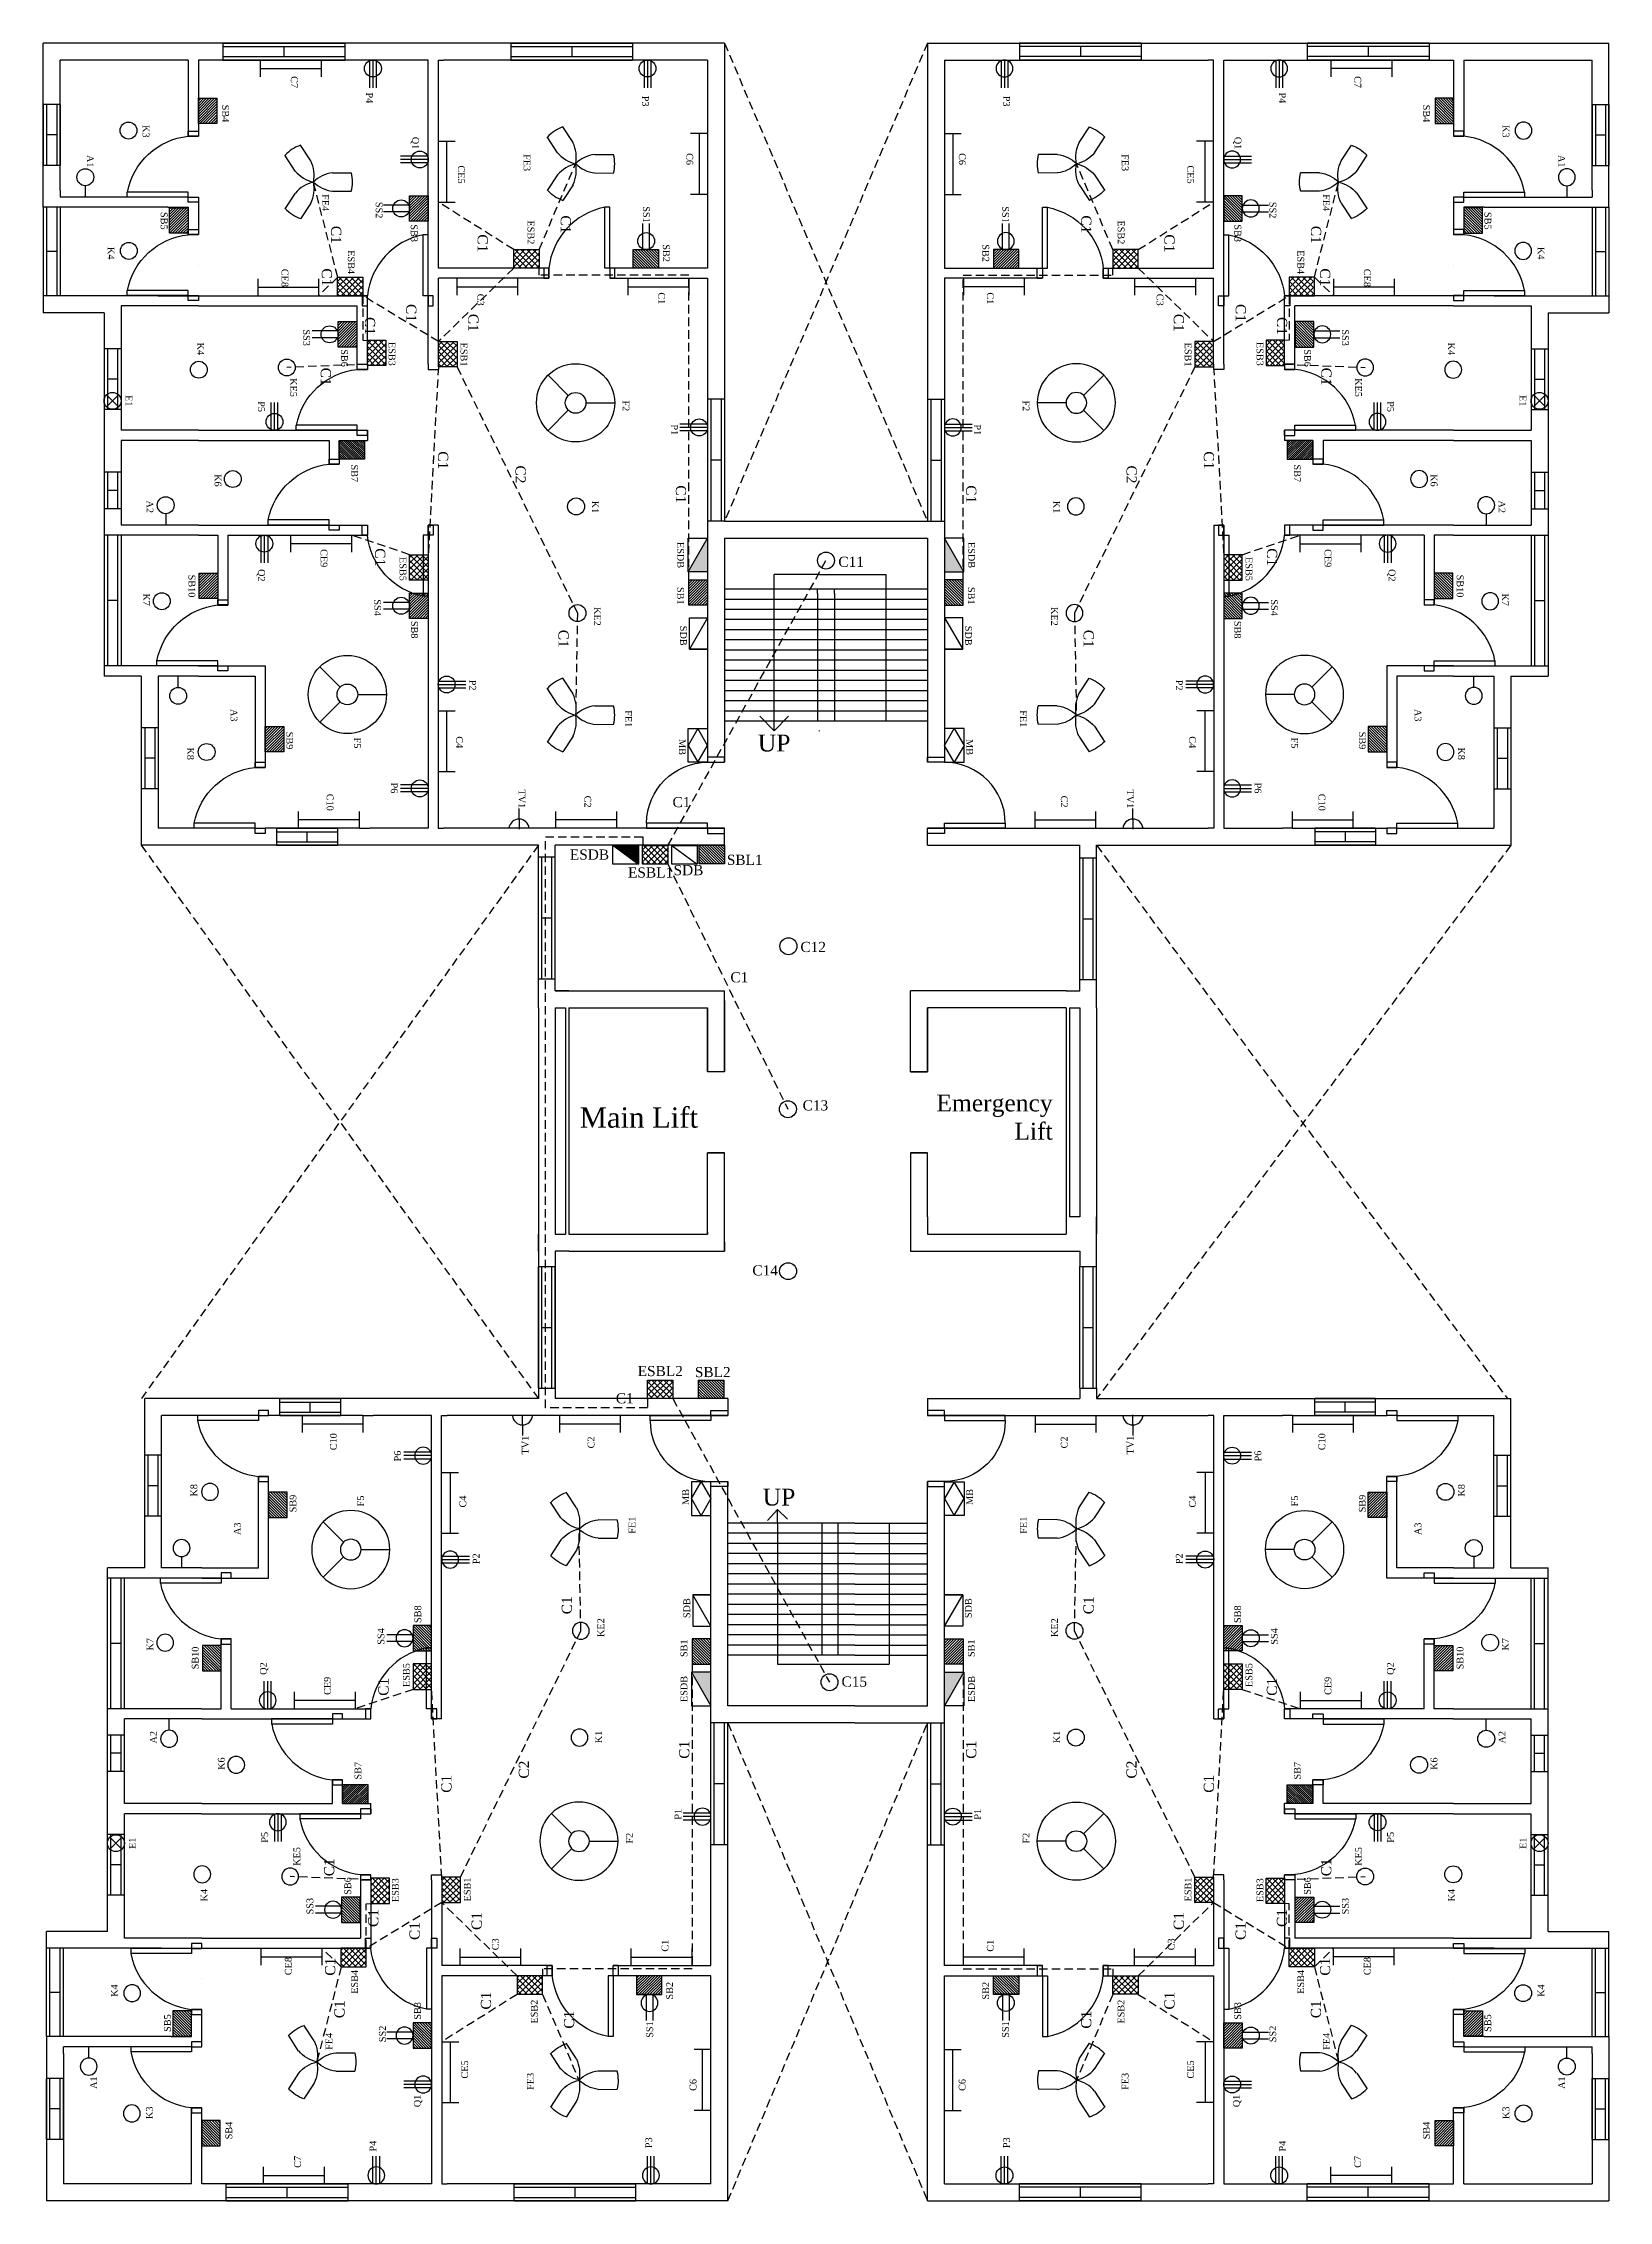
# Model space of a CAD drawing. Header units: inches. Extents: x -1254 to -329, y -221 to 1054.
import ezdxf

# ---------------------------------------------------------------- set-up
doc = ezdxf.new("R2010")
doc.units = ezdxf.units.IN
doc.header["$LTSCALE"] = 20
doc.header["$MEASUREMENT"] = 0
doc.linetypes.add('HIDDEN', pattern=[0.375, 0.25, -0.125])
for name, color, linetype in [('Doors', 210, 'Continuous'), ('Emergency', 10, 'HIDDEN'), ('Entire Floor', 18, 'Continuous'), ('Fittings', 18, 'Continuous'), ('Void', 18, 'HIDDEN'), ('Walls', 7, 'Continuous'), ('Windows', 40, 'Continuous')]:
    doc.layers.add(name, color=color, linetype=linetype)
doc.styles.get("Standard").update_dxf_attribs({"font": 'times.ttf', "height": 24})

msp = doc.modelspace()

# ---------------------------------------------------------------- texts
at = {"layer": 'Emergency', "char_height": 6}
for s, insert, width, attachment_point, rotation in [('C1', (-1078.1, 946), 19.17, 1, 270), ('C1', (-942.4, 952.2), 19.17, 1, 270), ('C1', (-640.8, 952.2), 19.17, 7, 270), ('C1', (-505, 946), 19.17, 7, 270), ('C1', (-991.5, 941), 19.17, 1, 270), ('C1', (-591.6, 941), 19.17, 7, 270), ('C1', (-1083.6, 920.9), 19.17, 1, 270), ('C1', (-499.6, 920.9), 19.17, 7, 270), ('C1', (-1033.7, 899.8), 33.437, 1, 270), ('C1', (-997, 894), 33.437, 1, 270), ('C1', (-586.1, 894), 33.437, 7, 270), ('C1', (-549.5, 899.8), 33.437, 7, 270), ('C1', (-1058.1, 892.1), 33.437, 1, 270), ('C1', (-525.1, 892.1), 33.437, 7, 270), ('C1', (-1084.2, 862.2), 19.17, 1, 270), ('C1', (-498.9, 862.2), 19.17, 7, 270), ('C1', (-1014.9, 812.8), 33.437, 1, 270), ('C2', (-969.1, 804.4), 21.254, 1, 270), ('C2', (-614, 804.4), 21.254, 7, 270), ('C1', (-568.3, 812.8), 33.437, 7, 270), ('C1', (-874.3, 792.7), 33.437, 1, 270), ('C1', (-708.8, 792.7), 33.437, 7, 270), ('C1', (-1052.1, 755.5), 19.17, 1, 270), ('C1', (-531, 755.5), 19.17, 7, 270), ('C1', (-943.7, 707.3), 19.17, 1, 270), ('C1', (-639.4, 707.3), 19.17, 7, 270), ('C1', (-941.7, 125.6), 19.17, 7, 90), ('C1', (-639.4, 125.6), 19.17, 1, 90), ('C1', (-1050.1, 77.4), 19.17, 7, 90), ('C1', (-531, 77.4), 19.17, 1, 90), ('C2', (-967.1, 28.5), 21.254, 7, 90), ('C1', (-872.3, 40.2), 33.437, 7, 90), ('C1', (-708.8, 40.2), 33.437, 1, 90), ('C2', (-614, 28.5), 21.254, 1, 90), ('C1', (-1012.9, 20.1), 33.437, 7, 90), ('C1', (-568.3, 20.1), 33.437, 1, 90), ('C1', (-1082.2, -29.2), 19.17, 7, 90), ('C1', (-498.9, -29.2), 19.17, 1, 90), ('C1', (-1056.1, -59.2), 33.437, 7, 90), ('C1', (-525.1, -59.2), 33.437, 1, 90), ('C1', (-1031.7, -66.9), 33.437, 7, 90), ('C1', (-995, -61), 33.437, 7, 90), ('C1', (-586.1, -61), 33.437, 1, 90), ('C1', (-549.5, -66.9), 33.437, 1, 90), ('C1', (-1081.6, -88), 19.17, 7, 90), ('C1', (-499.6, -88), 19.17, 1, 90), ('C1', (-989.5, -108), 19.17, 7, 90), ('C1', (-591.6, -108), 19.17, 1, 90), ('C1', (-1076.1, -113.1), 19.17, 7, 90), ('C1', (-940.4, -119.3), 19.17, 7, 90), ('C1', (-640.8, -119.3), 19.17, 1, 90), ('C1', (-505, -113.1), 19.17, 1, 90)]:
    msp.add_mtext(s, dxfattribs=dict(at, insert=insert, width=width, attachment_point=attachment_point, rotation=rotation))
at = {"layer": 'Emergency', "char_height": 6, "width": 46.87, "attachment_point": 1}
for insert in [(-882.3, 608.5), (-848.1, 505), (-915.8, 256.2)]:
    msp.add_mtext('C1', dxfattribs=dict(at, insert=insert))
at = {"layer": 'Entire Floor'}
for s, insert, char_height, width, attachment_point in [('Main Lift', (-937.2, 425.1), 12, 100.716, 1), ('Emergency\\P      Lift', (-657.6, 432.7), 10, 87.287, 3)]:
    msp.add_mtext(s, dxfattribs=dict(at, insert=insert, char_height=char_height, width=width, attachment_point=attachment_point))
at = {"layer": 'Fittings', "char_height": 4}
for s, insert, width, attachment_point, rotation in [('C7', (-1103.9, 1034.5), 13.662, 1, 270), ('C7', (-479.3, 1034.5), 13.662, 7, 270), ('P4', (-1059.4, 1024.8), 13.471, 1, 270), ('P3', (-896.3, 1022.9), 15.438, 1, 270), ('P3', (-686.9, 1022.9), 15.438, 7, 270), ('P4', (-523.8, 1024.8), 13.471, 7, 270), ('SB4', (-1144.5, 1017.6), 18.319, 1, 270), ('SB4', (-438.7, 1017.6), 18.319, 7, 270), ('   K3', (-1191.5, 1010.1), 14.878, 1, 270), ('Q1', (-1032.2, 998.6), 14.718, 1, 270), ('Q1', (-551, 998.6), 14.718, 7, 270), ('   K3', (-391.7, 1010.1), 14.878, 7, 270), ('A1', (-1224.5, 987.9), 10.115, 1, 270), ('FE3', (-966.3, 988.4), 16.269, 1, 270), ('C6', (-870.1, 989), 24.889, 1, 270), ('C6', (-713.1, 989), 24.889, 7, 270), ('FE3', (-616.8, 988.4), 16.269, 7, 270), ('A1', (-358.7, 987.9), 10.115, 7, 270), ('CE5', (-1005.1, 981.7), 20.023, 1, 270), ('CE5', (-578.1, 981.7), 20.023, 7, 270), ('    FE4', (-1085.4, 970.8), 20.92, 1, 270), ('SS2', (-1053.7, 960.2), 10.563, 1, 270), ('SS1', (-895.7, 957.6), 17.323, 1, 270), ('SS1', (-687.5, 957.6), 17.323, 7, 270), ('SS2', (-529.5, 960.2), 10.563, 7, 270), ('    FE4', (-497.8, 970.8), 20.92, 7, 270), ('SB5', (-1180.8, 954.2), 13.429, 1, 270), ('SB3', (-1033, 946.9), 10.109, 1, 270), ('ESB2', (-964, 949.2), 14.369, 1, 270), ('ESB2', (-619.2, 949.2), 14.369, 7, 270), ('SB3', (-550.2, 946.9), 10.109, 7, 270), ('SB5', (-402.4, 954.2), 13.429, 7, 270), ('K4', (-1212.2, 933.5), 13.286, 1, 270), ('ESB4', (-1070.2, 931.6), 17.543, 1, 270), ('SB2', (-884, 935.1), 12.568, 1, 270), ('SB2', (-699.2, 935.1), 12.568, 7, 270), ('ESB4', (-513, 931.6), 17.543, 7, 270), ('K4', (-370.9, 933.5), 13.286, 7, 270), ('CE8', (-1109.4, 920.6), 13.53, 1, 270), ('CE8', (-473.7, 920.6), 13.53, 7, 270), ('\\PC3', (-987, 905.9), 17.903, 1, 270), ('C1', (-886.7, 906.7), 20.401, 1, 270), ('C1', (-696.5, 906.7), 20.401, 7, 270), ('\\PC3', (-596.2, 905.9), 17.903, 7, 270), ('SS3', (-1096.6, 884.8), 10.238, 1, 270), ('SS3', (-486.6, 884.8), 10.238, 7, 270), ('K4', (-1159.2, 877), 7.911, 1, 270), ('SB6', (-1074.2, 873.1), 11.634, 1, 270), ('ESB3', (-1046.1, 877.4), 17.958, 1, 270), ('ESB1', (-1003.6, 877), 17.033, 1, 270), ('ESB1', (-579.6, 877), 17.033, 7, 270), ('ESB3', (-537.1, 877.4), 17.958, 7, 270), ('SB6', (-509, 873.1), 11.634, 7, 270), ('K4', (-423.9, 877), 7.911, 7, 270), ('KE5', (-1104.3, 856), 10.988, 1, 270), ('KE5', (-478.9, 856), 10.988, 7, 270), ('E1', (-1201.6, 846), 25.088, 1, 270), ('P5', (-1123.3, 842.4), 15.358, 1, 270), ('     F2', (-907.8, 850.4), 49.235, 1, 270), ('     F2', (-675.3, 850.4), 49.235, 7, 270), ('P5', (-459.9, 842.4), 15.358, 7, 270), ('E1', (-381.6, 846), 25.088, 7, 270), ('P1', (-879.1, 828.7), 13.083, 1, 270), ('P1', (-704, 828.7), 13.083, 7, 270), ('SB7', (-1068.2, 805), 11.264, 1, 270), ('SB7', (-515, 805), 11.264, 7, 270), ('K6', (-1149, 799.3), 16.354, 1, 270), ('K6', (-434.2, 799.3), 16.354, 7, 270), ('A2', (-1189.2, 783.7), 15.348, 1, 270), ('  K1', (-926, 786.6), 11.462, 1, 270), ('  K1', (-657.2, 786.6), 11.462, 7, 270), ('A2', (-394, 783.7), 15.348, 7, 270), ('CE9', (-1086.3, 755), 17.169, 1, 270), ('ESDB', (-875.5, 759.2), 16.64, 1, 270), ('ESDB', (-707.6, 759.2), 16.64, 7, 270), ('CE9', (-496.9, 755), 17.169, 7, 270), ('SB10', (-1164.4, 739.9), 12.568, 1, 270), ('Q2', (-1123.2, 743.2), 15.175, 1, 270), ('ESB5', (-1039.6, 750.3), 27.997, 1, 270), ('ESB5', (-543.6, 750.3), 27.997, 7, 270), ('Q2', (-460, 743.2), 15.175, 7, 270), ('SB10', (-418.8, 739.9), 12.568, 7, 270), ('K7', (-1191.2, 728.8), 19.779, 1, 270), ('SB1', (-875.5, 732.6), 15.215, 1, 270), ('SB1', (-707.7, 732.6), 15.215, 7, 270), ('K7', (-392, 728.8), 19.779, 7, 270), ('SS4', (-1054.6, 725.3), 15.109, 1, 270), ('    KE2', (-924.7, 726.8), 46.448, 1, 270), ('    KE2', (-658.5, 726.8), 46.448, 7, 270), ('SS4', (-528.6, 725.3), 15.109, 7, 270), ('SB8', (-1032.8, 712.6), 16.518, 1, 270), ('SDB', (-873.8, 709.7), 14.967, 1, 270), ('SDB', (-709.4, 709.7), 14.967, 7, 270), ('SB8', (-550.3, 712.6), 16.518, 7, 270), ('P2', (-998.4, 677.8), 22.129, 1, 270), ('P2', (-584.8, 677.8), 22.129, 7, 270), ('A3', (-1139.5, 660.5), 13.064, 1, 270), ('FE1', (-906.3, 659.8), 17.258, 1, 270), ('FE1', (-676.9, 659.8), 17.258, 7, 270), ('A3', (-443.7, 660.5), 13.064, 7, 270), ('K8', (-1165.2, 637.8), 24.295, 1, 270), ('SB9', (-1106.6, 647.1), 16.909, 1, 270), ('F5', (-1066.6, 643.6), 22.648, 1, 270), ('   C4', (-1006.2, 648.9), 12.503, 1, 270), ('MB', (-874.5, 642.7), 17.063, 1, 270), ('MB', (-708.7, 642.7), 17.063, 7, 270), ('   C4', (-577, 648.9), 12.503, 7, 270), ('F5', (-516.6, 643.6), 22.648, 7, 270), ('SB9', (-476.6, 647.1), 16.909, 7, 270), ('K8', (-418, 637.8), 24.295, 7, 270), ('P6', (-1044.8, 617), 11.662, 1, 270), ('TV1', (-969.3, 612.9), 37.795, 1, 270), ('TV1', (-613.8, 612.9), 37.795, 7, 270), ('P6', (-538.3, 617), 11.662, 7, 270), ('C10', (-1082.7, 610.4), 13.286, 1, 270), ('C2', (-930.4, 605.8), 10.302, 2, 270), ('C2', (-652.8, 605.8), 10.302, 8, 270), ('C10', (-500.5, 610.4), 13.286, 7, 270), ('C10', (-1080.7, 222.5), 13.286, 7, 90), ('TV1', (-967.3, 220), 37.795, 7, 90), ('C2', (-928.4, 227.1), 10.302, 8, 90), ('C2', (-652.8, 227.1), 10.302, 2, 90), ('TV1', (-613.8, 220), 37.795, 1, 90), ('C10', (-500.5, 222.5), 13.286, 1, 90), ('P6', (-1042.8, 215.9), 11.662, 7, 90), ('P6', (-538.3, 215.9), 11.662, 1, 90), ('K8', (-1163.2, 195.1), 24.295, 7, 90), ('SB9', (-1104.6, 185.8), 16.909, 7, 90), ('F5', (-1064.6, 189.3), 22.648, 7, 90), ('   C4', (-1004.2, 184.1), 12.503, 7, 90), ('MB', (-872.5, 190.2), 17.063, 7, 90), ('MB', (-708.7, 190.2), 17.063, 1, 90), ('   C4', (-577, 184.1), 12.503, 1, 90), ('F5', (-516.6, 189.3), 22.648, 1, 90), ('SB9', (-476.6, 185.8), 16.909, 1, 90), ('K8', (-418, 195.1), 24.295, 1, 90), ('A3', (-1137.5, 172.4), 13.064, 7, 90), ('FE1', (-904.3, 173.2), 17.258, 7, 90), ('FE1', (-676.9, 173.2), 17.258, 1, 90), ('A3', (-443.7, 172.4), 13.064, 1, 90), ('P2', (-996.4, 155.2), 22.129, 7, 90), ('P2', (-584.8, 155.2), 22.129, 1, 90), ('SB8', (-1030.8, 120.4), 16.518, 7, 90), ('SDB', (-871.8, 123.3), 14.967, 7, 90), ('SDB', (-709.4, 123.3), 14.967, 1, 90), ('SB8', (-550.3, 120.4), 16.518, 1, 90), ('SS4', (-1052.6, 107.6), 15.109, 7, 90), ('    KE2', (-922.7, 106.1), 46.448, 7, 90), ('    KE2', (-658.5, 106.1), 46.448, 1, 90), ('SS4', (-528.6, 107.6), 15.109, 1, 90), ('K7', (-1189.2, 104.1), 19.779, 7, 90), ('SB10', (-1162.4, 93), 12.568, 7, 90), ('SB1', (-873.5, 100.3), 15.215, 7, 90), ('SB1', (-707.7, 100.3), 15.215, 1, 90), ('SB10', (-418.8, 93), 12.568, 1, 90), ('K7', (-392, 104.1), 19.779, 1, 90), ('Q2', (-1121.2, 89.8), 15.175, 7, 90), ('ESB5', (-1037.6, 82.6), 27.997, 7, 90), ('ESB5', (-543.6, 82.6), 27.997, 1, 90), ('Q2', (-460, 89.8), 15.175, 1, 90), ('CE9', (-1084.3, 77.9), 17.169, 7, 90), ('ESDB', (-873.5, 73.7), 16.64, 7, 90), ('ESDB', (-707.6, 73.7), 16.64, 1, 90), ('CE9', (-496.9, 77.9), 17.169, 1, 90), ('A2', (-1187.2, 49.2), 15.348, 7, 90), ('  K1', (-924, 46.3), 11.462, 7, 90), ('  K1', (-657.2, 46.3), 11.462, 1, 90), ('A2', (-394, 49.2), 15.348, 1, 90), ('K6', (-1147, 33.6), 16.354, 7, 90), ('K6', (-434.2, 33.6), 16.354, 1, 90), ('SB7', (-1066.2, 27.9), 11.264, 7, 90), ('SB7', (-515, 27.9), 11.264, 1, 90), ('P1', (-877.1, 4.2), 13.083, 7, 90), ('P1', (-704, 4.2), 13.083, 1, 90), ('E1', (-1199.6, -13.1), 25.088, 7, 90), ('P5', (-1121.3, -9.4), 15.358, 7, 90), ('KE5', (-1102.3, -23.1), 10.988, 7, 90), ('     F2', (-905.8, -17.5), 49.235, 7, 90), ('     F2', (-675.3, -17.5), 49.235, 1, 90), ('KE5', (-478.9, -23.1), 10.988, 1, 90), ('P5', (-459.9, -9.4), 15.358, 1, 90), ('E1', (-381.6, -13.1), 25.088, 1, 90), ('K4', (-1157.2, -44.1), 7.911, 7, 90), ('SB6', (-1072.2, -40.2), 11.634, 7, 90), ('ESB3', (-1044.1, -44.5), 17.958, 7, 90), ('ESB1', (-1001.6, -44.1), 17.033, 7, 90), ('ESB1', (-579.6, -44.1), 17.033, 1, 90), ('ESB3', (-537.1, -44.5), 17.958, 1, 90), ('SB6', (-509, -40.2), 11.634, 1, 90), ('K4', (-423.9, -44.1), 7.911, 1, 90), ('SS3', (-1094.6, -51.8), 10.238, 7, 90), ('SS3', (-486.6, -51.8), 10.238, 1, 90), ('\\PC3', (-985, -73), 17.903, 7, 90), ('C1', (-884.7, -73.8), 20.401, 7, 90), ('C1', (-696.5, -73.8), 20.401, 1, 90), ('\\PC3', (-596.2, -73), 17.903, 1, 90), ('CE8', (-1107.4, -87.7), 13.53, 7, 90), ('ESB4', (-1068.2, -98.7), 17.543, 7, 90), ('ESB4', (-513, -98.7), 17.543, 1, 90), ('CE8', (-473.7, -87.7), 13.53, 1, 90), ('K4', (-1210.2, -100.5), 13.286, 7, 90), ('SB2', (-882, -102.1), 12.568, 7, 90), ('SB2', (-699.2, -102.1), 12.568, 1, 90), ('K4', (-370.9, -100.5), 13.286, 1, 90), ('SB5', (-1178.8, -121.2), 13.429, 7, 90), ('SB3', (-1031, -114), 10.109, 7, 90), ('ESB2', (-962, -116.3), 14.369, 7, 90), ('ESB2', (-619.2, -116.3), 14.369, 1, 90), ('SB3', (-550.2, -114), 10.109, 1, 90), ('SB5', (-402.4, -121.2), 13.429, 1, 90), ('    FE4', (-1083.4, -137.9), 20.92, 7, 90), ('SS2', (-1051.7, -127.3), 10.563, 7, 90), ('SS1', (-893.7, -124.7), 17.323, 7, 90), ('SS1', (-687.5, -124.7), 17.323, 1, 90), ('SS2', (-529.5, -127.3), 10.563, 1, 90), ('    FE4', (-497.8, -137.9), 20.92, 1, 90), ('CE5', (-1003.1, -148.8), 20.023, 7, 90), ('CE5', (-578.1, -148.8), 20.023, 1, 90), ('A1', (-1222.5, -154.9), 10.115, 7, 90), ('FE3', (-964.3, -155.5), 16.269, 7, 90), ('C6', (-868.1, -156.1), 24.889, 7, 90), ('C6', (-713.1, -156.1), 24.889, 1, 90), ('FE3', (-616.8, -155.5), 16.269, 1, 90), ('A1', (-358.7, -154.9), 10.115, 1, 90), ('   K3', (-1189.5, -177.2), 14.878, 7, 90), ('Q1', (-1030.2, -165.7), 14.718, 7, 90), ('Q1', (-551, -165.7), 14.718, 1, 90), ('   K3', (-391.7, -177.2), 14.878, 1, 90), ('SB4', (-1142.5, -184.7), 18.319, 7, 90), ('SB4', (-438.7, -184.7), 18.319, 1, 90), ('P4', (-1057.4, -191.9), 13.471, 7, 90), ('P3', (-894.3, -189.9), 15.438, 7, 90), ('P3', (-686.9, -189.9), 15.438, 1, 90), ('P4', (-523.8, -191.9), 13.471, 1, 90), ('C7', (-1101.9, -201.5), 13.662, 7, 90), ('C7', (-479.3, -201.5), 13.662, 1, 90)]:
    msp.add_mtext(s, dxfattribs=dict(at, insert=insert, width=width, attachment_point=attachment_point, rotation=rotation))
at = {"layer": 'Fittings', "attachment_point": 1}
for s, insert, char_height, width in [('C11', (-784.3, 750.5), 6, 24.48), ('UP', (-831.9, 645.4), 10, 34.541), ('ESDB', (-943, 577.5), 6, 31.141), ('SBL1', (-850.2, 574.4), 6, 42.473), ('ESBL1', (-908.6, 566.9), 6, 33.982), ('SDB', (-881.7, 568.3), 6, 37.743), ('C12', (-806.7, 522.9), 6, 24.48), ('C13', (-805.4, 429.3), 6, 24.48), ('C14', (-835.1, 331.8), 6, 24.48), ('ESBL2', (-902.9, 272.3), 6, 42.473), ('SBL2', (-869.1, 271.7), 6, 42.473), ('UP', (-829, 199.8), 10, 34.541), ('C15', (-782.4, 88.8), 6, 24.48)]:
    msp.add_mtext(s, dxfattribs=dict(at, insert=insert, char_height=char_height, width=width))

# ---------------------------------------------------------------- blocks, each defined once
blk = doc.blocks.new('Ceiling Light')
at = {"layer": 'Fittings'}
blk.add_circle((0, 0), 5, dxfattribs=at)
blk = doc.blocks.new('Large Window')
at = {"layer": 'Windows'}
for p, q in [((0, 10), (72, 10)), ((0, 10), (0, 0)), ((0, 8), (72, 8)), ((0, 2), (72, 2)), ((0, 0), (72, 0)), ((36, 8), (36, 2)), ((72, 10), (72, 0))]:
    blk.add_line(p, q, dxfattribs=at)
blk = doc.blocks.new('SB New')
at = {"layer": 'Fittings'}
blk.add_lwpolyline([(0, 15), (11, 15), (11, 0), (0, 0)], close=True, dxfattribs=at)
blk = doc.blocks.new('Switch Board New')
at = {"layer": 'Fittings'}
h = blk.add_hatch(dxfattribs=at)
h.set_pattern_fill('ANSI31', color=256, scale=9, style=0)
h.set_pattern_definition([(45, (175.8461, 25.8349), (-0.795495, 0.795495), [])])
h.paths.add_polyline_path([(0, 15), (11, 15), (11, 0), (0, 0)])
blk.add_blockref('SB New', (0, 0), dxfattribs=at)
blk = doc.blocks.new('Emergency Switch Board')
at = {"layer": 'Fittings'}
h = blk.add_hatch(dxfattribs=at)
h.set_pattern_fill('ANSI37', color=256, scale=20, style=0)
h.set_pattern_definition([(45, (255.487, -103.99), (-1.767767, 1.767767), []), (135, (255.487, -103.99), (-1.767767, -1.767767), [])])
h.paths.add_polyline_path([(0, 15), (11, 15), (11, 0), (0, 0)])
blk.add_lwpolyline([(0, 15), (11, 15), (11, 0), (0, 0)], close=True, dxfattribs=at)
blk = doc.blocks.new('Scaled Window')
at = {"layer": 'Windows'}
blk.add_blockref('Large Window', (0, 0), dxfattribs=at)
blk = doc.blocks.new('Door')
at = {"layer": 'Doors'}
for p, q in [((-6, 6), (-6, 42)), ((-3, 42), (-6, 42)), ((-3, 6), (-3, 42)), ((-3, 6), (-6, 6))]:
    blk.add_line(p, q, dxfattribs=at)
for points in [[(-42, 0), (-39, 0), (-39, 6), (-42, 6)], [(-3, 0), (0, 0), (0, 6), (-3, 6)]]:
    blk.add_lwpolyline(points, close=True, dxfattribs=at)
blk.add_arc((1.8, 1.7), 41, 100.959, 174.023, dxfattribs=at)
blk = doc.blocks.new('mirrored door')
at = {"layer": 'Doors', "xscale": -1}
blk.add_blockref('Door', (-42, 0), dxfattribs=at)
blk = doc.blocks.new('Main Door')
at = {"layer": 'Doors'}
for p, q in [((-3, 10), (-3, 46)), ((-3, 46), (0, 46)), ((0, 46), (0, 10)), ((-42, 0), (-42, 10)), ((-42, 10), (-39, 10)), ((-39, 0), (-42, 0)), ((-39, 10), (-39, 0)), ((0, 10), (-3, 10)), ((0, 0), (0, 10)), ((0, 10), (3, 10)), ((3, 0), (0, 0)), ((3, 10), (3, 0))]:
    blk.add_line(p, q, dxfattribs=at)
blk.add_arc((-3, 10), 36, 90, 180, dxfattribs=at)
blk = doc.blocks.new('Fan')
at = {"layer": 'Fittings'}
for p, q in [((0, 6.1), (0, 23.1)), ((-4.3, -4.3), (-16.3, -16.3)), ((4.3, -4.3), (16.3, -16.3))]:
    blk.add_line(p, q, dxfattribs=at)
for radius in [23.1, 6.12]:
    blk.add_circle((0, 0), radius, dxfattribs=at)
blk = doc.blocks.new('Tube Light')
at = {"layer": 'Fittings'}
for p, q in [((0, 0), (-10, 0)), ((-5, 0), (-5, -36)), ((0, -36), (-10, -36))]:
    blk.add_line(p, q, dxfattribs=at)
blk = doc.blocks.new('3 pin socket')
at = {"layer": 'Fittings'}
for p, q in [((-0.4, 2), (-16.4, 2)), ((0, 0), (-16.4, 0)), ((-0.4, -2), (-16.4, -2))]:
    blk.add_line(p, q, dxfattribs=at)
blk.add_circle((-5, 0), 5, dxfattribs=at)
blk = doc.blocks.new('2 pin socket')
at = {"layer": 'Fittings'}
for p, q in [((0.4, 2), (15.4, 2)), ((0.4, -2), (15.4, -2))]:
    blk.add_line(p, q, dxfattribs=at)
blk.add_circle((5, 0), 5, dxfattribs=at)
blk = doc.blocks.new('Wall Light')
at = {"layer": 'Fittings'}
blk.add_line((-6.7, 0), (0, 0), dxfattribs=at)
blk.add_circle((-11.7, 0), 5, dxfattribs=at)
blk = doc.blocks.new('SBB')
at = {"layer": 'Fittings'}
h = blk.add_hatch(dxfattribs=at)
h.set_pattern_fill('ANSI31', color=256, scale=7, style=0)
h.set_pattern_definition([(45, (139.0876, 45.9902), (-0.6187184, 0.6187184), [])])
h.paths.add_polyline_path([(0, 15), (11, 15), (11, 0), (0, 0)])
blk = doc.blocks.new('Fan 2')
at = {"layer": 'Fittings'}
for p, q in [((-5.5, 11.3), (-5.4, 22.5)), ((5.5, 11.3), (5.4, 22.5)), ((-12.5, -1.5), (-21.8, -7.6)), ((-6.5, -10.7), (-15.9, -16.8)), ((6.5, -10.7), (15.9, -16.8)), ((12.5, -1.5), (21.8, -7.6))]:
    blk.add_line(p, q, dxfattribs=at)
for centre, radius, start, end in [((-0.1, 0.1), 23, 75.9147, 103.3202), ((-4, -19), 19.4, 78.1029, 115.9001), ((13.8, 13.6), 19.4, 186.9472, 224.594), ((-13.8, 13.7), 19.4, 315.3741, 353.0209), ((4, -19), 19.4, 64.0387, 101.8359), ((-0.1, 0.1), 23, 199.5335, 226.9394), ((-19, 4.3), 19.5, 309.8377, 347.2976), ((19.1, 4.3), 19.5, 192.6412, 230.1011), ((-0.1, 0.1), 23, 313.3969, 340.8036)]:
    blk.add_arc(centre, radius, start, end, dxfattribs=at)

# ---------------------------------------------------------------- hatches: boundary and pattern name
at = {"layer": 'Fittings'}
for points in [[(-861.6, 741.6), (-861.6, 761.5), (-873.1, 741.6)], [(-710.1, 741.6), (-721.6, 761.5), (-721.6, 741.6)], [(-902.5, 580), (-917.5, 580), (-902.5, 568.9)], [(-871.1, 91.3), (-859.6, 71.4), (-859.6, 91.3)], [(-721.6, 91.3), (-721.6, 71.4), (-710.1, 91.3)]]:
    msp.add_hatch(color=256, dxfattribs=at).paths.add_polyline_path(points)

# ---------------------------------------------------------------- linework, layer by layer
at = {"layer": 'Defpoints'}
for p, q in [((-1026.7, 864.2), (-1026.7, 1044)), ((-1020.7, 921), (-1020.7, 1044)), ((-1020.7, 1044), (-1017.6, 1044)), ((-562.5, 1044), (-565.6, 1044)), ((-562.5, 921), (-562.5, 1044)), ((-556.5, 864.2), (-556.5, 1044)), ((-1254.3, 957), (-1254.3, 967)), ((-1254.3, 957), (-1254.3, 904.7)), ((-1218.3, 957), (-1244.3, 957)), ((-1244.3, 957), (-1244.3, 904.7)), ((-1208.3, 957), (-1218.3, 957)), ((-1180.6, 957), (-1168.6, 957)), ((-402.6, 957), (-414.6, 957)), ((-374.8, 957), (-364.8, 957)), ((-364.8, 957), (-338.8, 957)), ((-338.8, 957), (-338.8, 904.7)), ((-328.8, 957), (-328.8, 967)), ((-328.8, 957), (-328.8, 904.7)), ((-1017.6, 921), (-1020.7, 921)), ((-565.6, 921), (-562.4, 921)), ((-1020.7, 864.2), (-1020.7, 915)), ((-1017.6, 915), (-1020.7, 915)), ((-916.4, 915), (-861.6, 915)), ((-666.7, 915), (-721.6, 915)), ((-565.6, 915), (-562.4, 915)), ((-562.5, 864.2), (-562.5, 915)), ((-1254.3, 904.7), (-1254.3, 894.7)), ((-1244.3, 894.7), (-1254.3, 894.7)), ((-1218.3, 904.7), (-1244.3, 904.7)), ((-1218.3, 894.7), (-1244.3, 894.7)), ((-1208.3, 904.7), (-1218.3, 904.7)), ((-1180.6, 904.7), (-1162.6, 904.7)), ((-1068.7, 861.2), (-1068.7, 898.7)), ((-1062.7, 864.2), (-1062.7, 904.7)), ((-520.5, 864.2), (-520.5, 904.7)), ((-514.5, 861.2), (-514.5, 898.7)), ((-402.6, 904.7), (-420.6, 904.7)), ((-374.8, 904.7), (-364.8, 904.7)), ((-364.8, 904.7), (-338.8, 904.7)), ((-364.8, 894.7), (-338.8, 894.7)), ((-338.8, 894.7), (-328.8, 894.7)), ((-328.8, 904.7), (-328.8, 894.7)), ((-1026.7, 864.2), (-1026.7, 861.2)), ((-1026.7, 861.2), (-1020.8, 861.2)), ((-556.5, 861.2), (-562.4, 861.2)), ((-556.5, 864.2), (-556.5, 861.2)), ((-1068.7, 819.2), (-1062.7, 819.2)), ((-1062.7, 822.2), (-1062.7, 819.2)), ((-520.5, 822.2), (-520.5, 819.2)), ((-514.5, 819.2), (-520.5, 819.2)), ((-1067.3, 769.2), (-1062.7, 769.2)), ((-1023.6, 769.2), (-1023.7, 769.2)), ((-559.6, 769.2), (-559.5, 769.2)), ((-515.8, 769.2), (-520.5, 769.2)), ((-1067.3, 763.2), (-1062.7, 763.2)), ((-515.8, 763.2), (-520.5, 763.2)), ((-1067.3, 590), (-1061.3, 590)), ((-1020.8, 590), (-1017.6, 590)), ((-851.6, 590), (-851.6, 590)), ((-851.6, 580), (-851.6, 590)), ((-851.6, 590), (-851.6, 590)), ((-731.6, 590), (-731.6, 590)), ((-731.6, 580), (-731.6, 590)), ((-731.6, 590), (-731.6, 590)), ((-562.4, 590), (-565.6, 590)), ((-515.8, 590), (-521.8, 590)), ((-1065.3, 243), (-1059.3, 243)), ((-1018.8, 243), (-1015.6, 243)), ((-851.6, 243), (-851.6, 243)), ((-849.6, 253), (-849.6, 243)), ((-849.6, 243), (-849.6, 243)), ((-731.6, 253), (-731.6, 243)), ((-731.6, 243), (-731.6, 243)), ((-562.4, 243), (-565.6, 243)), ((-515.8, 243), (-521.8, 243)), ((-1065.3, 69.7), (-1060.7, 69.7)), ((-515.8, 69.7), (-520.5, 69.7)), ((-1065.3, 63.7), (-1060.7, 63.7)), ((-1021.6, 63.7), (-1021.7, 63.7)), ((-559.6, 63.7), (-559.5, 63.7)), ((-515.8, 63.7), (-520.5, 63.7)), ((-1066.7, 13.7), (-1060.7, 13.7)), ((-1060.7, 10.7), (-1060.7, 13.7)), ((-514.5, 13.7), (-520.5, 13.7)), ((-520.5, 10.7), (-520.5, 13.7)), ((-1066.7, -28.3), (-1066.7, -65.8)), ((-1060.7, -31.3), (-1060.7, -71.8)), ((-1024.7, -28.3), (-1018.8, -28.3)), ((-1024.7, -31.3), (-1024.7, -28.3)), ((-1024.7, -31.3), (-1024.7, -211)), ((-1018.7, -31.3), (-1018.7, -82)), ((-562.5, -31.3), (-562.5, -82)), ((-556.5, -28.3), (-562.4, -28.3)), ((-556.5, -31.3), (-556.5, -28.3)), ((-556.5, -31.3), (-556.5, -211)), ((-520.5, -31.3), (-520.5, -71.8)), ((-514.5, -28.3), (-514.5, -65.8)), ((-1242.3, -61.8), (-1252.3, -61.8)), ((-1252.3, -71.8), (-1252.3, -61.8)), ((-1216.3, -61.8), (-1242.3, -61.8)), ((-364.8, -61.8), (-338.8, -61.8)), ((-338.8, -61.8), (-328.8, -61.8)), ((-328.8, -71.8), (-328.8, -61.8)), ((-1252.3, -124), (-1252.3, -71.8)), ((-1216.3, -71.8), (-1242.3, -71.8)), ((-1242.3, -124), (-1242.3, -71.8)), ((-1206.3, -71.8), (-1216.3, -71.8)), ((-1178.6, -71.8), (-1160.6, -71.8)), ((-402.6, -71.8), (-420.6, -71.8)), ((-374.8, -71.8), (-364.8, -71.8)), ((-364.8, -71.8), (-338.8, -71.8)), ((-338.8, -124), (-338.8, -71.8)), ((-328.8, -124), (-328.8, -71.8)), ((-1015.6, -82), (-1018.7, -82)), ((-1018.7, -88), (-1018.7, -211)), ((-1015.6, -88), (-1018.7, -88)), ((-914.4, -82), (-859.6, -82)), ((-666.7, -82), (-721.6, -82)), ((-565.6, -82), (-562.4, -82)), ((-565.6, -88), (-562.4, -88)), ((-562.5, -88), (-562.5, -211)), ((-1252.3, -124), (-1252.3, -134)), ((-1216.3, -124), (-1242.3, -124)), ((-1206.3, -124), (-1216.3, -124)), ((-1178.6, -124), (-1166.6, -124)), ((-402.6, -124), (-414.6, -124)), ((-374.8, -124), (-364.8, -124)), ((-364.8, -124), (-338.8, -124)), ((-328.8, -124), (-328.8, -134)), ((-1018.7, -211), (-1015.6, -211)), ((-562.5, -211), (-565.6, -211))]:
    msp.add_line(p, q, dxfattribs=at)
at = {"layer": 'Emergency'}
for p, q in [((-961.2, 932), (-939.6, 982.7)), ((-622, 932), (-643.5, 982.7)), ((-1080.2, 915.7), (-1094.6, 971.9)), ((-502.9, 915.7), (-488.6, 971.9)), ((-976.2, 932), (-1020.7, 960)), ((-607, 932), (-562.5, 960)), ((-976.2, 921), (-1020.7, 877.7)), ((-961.2, 916.8), (-961.2, 921)), ((-622, 916.8), (-622, 921)), ((-607, 921), (-562.5, 877.7)), ((-1080.2, 915.7), (-1091.5, 904.7)), ((-872.6, 916.8), (-961.2, 916.8)), ((-872.6, 736.8), (-872.6, 916.8)), ((-710.6, 736.8), (-710.6, 916.8)), ((-710.6, 916.8), (-622, 916.8)), ((-502.9, 915.7), (-491.7, 904.7)), ((-1020.7, 877.7), (-1065.3, 904.7)), ((-1065.3, 904.7), (-1065.3, 878.4)), ((-562.5, 877.7), (-517.9, 904.7)), ((-517.9, 904.7), (-517.9, 878.4)), ((-1065.3, 878.4), (-1062.7, 878.3)), ((-517.9, 878.4), (-520.5, 878.3)), ((-1062.7, 864.2), (-1110.3, 862.3)), ((-1020.7, 862.7), (-1026.7, 751.7)), ((-1009.7, 862.7), (-938.5, 717.2)), ((-573.5, 862.7), (-644.7, 717.2)), ((-562.5, 862.7), (-556.5, 751.7)), ((-520.5, 864.2), (-472.9, 862.3)), ((-1037.7, 751.7), (-1071.9, 763.2)), ((-545.5, 751.7), (-511.3, 763.2)), ((-885, 579.9), (-791.6, 748.2)), ((-938.5, 717.2), (-939.6, 656.9)), ((-644.7, 717.2), (-643.6, 656.9)), ((-957.4, 247.5), (-957.4, 585)), ((-957.4, 585), (-899.9, 585)), ((-899.9, 585), (-899.9, 579.9)), ((-885, 568.9), (-814.1, 424)), ((-897.1, 247.5), (-957.4, 247.5)), ((-897.1, 253), (-897.1, 247.5)), ((-882.1, 253), (-789.5, 85.4)), ((-936.5, 115.8), (-937.6, 176)), ((-644.7, 115.8), (-643.6, 176)), ((-1007.7, -29.8), (-936.5, 115.8)), ((-573.5, -29.8), (-644.7, 115.8)), ((-870.6, 96.1), (-870.6, -83.9)), ((-710.6, 96.1), (-710.6, -83.9)), ((-1035.7, 81.2), (-1069.9, 69.7)), ((-1018.7, -29.8), (-1024.7, 81.2)), ((-562.5, -29.8), (-556.5, 81.2)), ((-545.5, 81.2), (-511.3, 69.7)), ((-1060.7, -31.3), (-1108.3, -29.4)), ((-520.5, -31.3), (-472.9, -29.4)), ((-1018.7, -44.8), (-1063.3, -71.8)), ((-1063.3, -45.5), (-1060.7, -45.4)), ((-1063.3, -71.8), (-1063.3, -45.5)), ((-974.2, -88), (-1018.7, -44.8)), ((-607, -88), (-562.5, -44.8)), ((-562.5, -44.8), (-517.9, -71.8)), ((-517.9, -45.5), (-520.5, -45.4)), ((-517.9, -71.8), (-517.9, -45.5)), ((-1078.2, -82.8), (-1089.5, -71.8)), ((-502.9, -82.8), (-491.7, -71.8)), ((-1078.2, -82.8), (-1092.6, -139)), ((-870.6, -83.9), (-959.2, -83.9)), ((-959.2, -83.9), (-959.2, -88)), ((-710.6, -83.9), (-622, -83.9)), ((-622, -83.9), (-622, -88)), ((-502.9, -82.8), (-488.6, -139)), ((-974.2, -99.1), (-1018.7, -127)), ((-959.2, -99.1), (-937.6, -149.7)), ((-622, -99.1), (-643.5, -149.7)), ((-607, -99.1), (-562.5, -127))]:
    msp.add_line(p, q, dxfattribs=at)
at = {"layer": 'Entire Floor'}
for p, q in [((-776.6, 771.5), (-731.6, 771.5)), ((-776.6, 761.5), (-731.6, 761.5)), ((-822.3, 647.7), (-822.3, 740)), ((-795.4, 740), (-756.2, 740)), ((-756.2, 740), (-756.2, 653.5)), ((-796.6, 728.8), (-796.6, 731.5)), ((-796.6, 728.8), (-796.6, 653.5)), ((-786.6, 728.8), (-786.6, 731.5)), ((-786.6, 728.8), (-786.6, 653.5)), ((-776.6, 731.5), (-731.6, 731.5)), ((-776.6, 725.5), (-731.6, 725.5)), ((-776.6, 719.5), (-731.6, 719.5)), ((-776.6, 713.5), (-731.6, 713.5)), ((-776.6, 707.5), (-731.6, 707.5)), ((-776.6, 701.5), (-731.6, 701.5)), ((-776.6, 695.5), (-731.6, 695.5)), ((-776.6, 689.5), (-731.6, 689.5)), ((-776.6, 683.5), (-731.6, 683.5)), ((-776.6, 683.5), (-731.6, 683.5)), ((-776.6, 677.5), (-731.6, 677.5)), ((-776.6, 671.5), (-731.6, 671.5)), ((-776.6, 665.5), (-731.6, 665.5)), ((-776.6, 659.5), (-731.6, 659.5)), ((-776.6, 653.5), (-731.6, 653.5)), ((-961.6, 493.9), (-961.6, 580)), ((-951.6, 493.9), (-951.6, 580)), ((-641.6, 572.6), (-641.6, 580)), ((-631.6, 572.6), (-631.6, 580)), ((-641.6, 493.9), (-641.6, 500.6)), ((-631.6, 493.9), (-631.6, 500.6)), ((-961.6, 483.9), (-961.6, 493.9)), ((-951.6, 493.9), (-943.6, 493.9)), ((-943.6, 493.9), (-861.6, 493.9)), ((-861.6, 493.9), (-851.6, 493.9)), ((-851.6, 488.2), (-851.6, 493.9)), ((-851.6, 488.2), (-851.6, 483.9)), ((-741.6, 446.2), (-741.6, 493.9)), ((-731.6, 493.9), (-741.6, 493.9)), ((-649.6, 493.9), (-731.6, 493.9)), ((-649.6, 493.9), (-641.6, 493.9)), ((-631.6, 483.9), (-631.6, 493.9)), ((-961.6, 483.9), (-961.6, 350.2)), ((-951.6, 483.9), (-951.6, 350.2)), ((-951.6, 483.9), (-945.6, 483.9)), ((-945.6, 483.9), (-945.6, 350.2)), ((-943.6, 483.9), (-943.6, 350.2)), ((-943.6, 483.9), (-861.6, 483.9)), ((-861.6, 483.9), (-861.6, 446.2)), ((-851.6, 483.9), (-851.6, 446.2)), ((-649.6, 483.9), (-731.6, 483.9)), ((-731.6, 483.9), (-731.6, 446.2)), ((-649.6, 483.9), (-649.6, 360.4)), ((-647.6, 483.9), (-647.6, 360.4)), ((-647.6, 483.9), (-641.6, 483.9)), ((-641.6, 483.9), (-641.6, 360.4)), ((-631.6, 483.9), (-631.6, 360.4)), ((-851.6, 446.2), (-861.6, 446.2)), ((-741.6, 446.2), (-731.6, 446.2)), ((-861.6, 390.5), (-861.6, 398.2)), ((-861.6, 398.2), (-851.6, 398.2)), ((-851.6, 345.6), (-851.6, 398.2)), ((-741.6, 398.2), (-741.6, 350.4)), ((-741.6, 398.2), (-731.6, 398.2)), ((-731.6, 360.4), (-731.6, 398.2)), ((-861.6, 350.2), (-861.6, 390.5)), ((-731.6, 360.4), (-731.6, 350.2)), ((-649.6, 360.4), (-649.6, 350.2)), ((-641.6, 360.4), (-647.6, 360.4)), ((-631.6, 350.4), (-631.6, 360.4)), ((-961.6, 340.2), (-961.6, 350.2)), ((-951.6, 350.2), (-945.6, 350.2)), ((-943.6, 350.2), (-861.6, 350.2)), ((-851.6, 340.2), (-851.6, 345.6)), ((-741.6, 350.4), (-741.6, 340.2)), ((-731.6, 350.2), (-649.6, 350.2)), ((-631.6, 331.1), (-631.6, 350.4)), ((-961.6, 340.2), (-961.6, 253)), ((-951.6, 340.2), (-951.6, 253)), ((-943.6, 340.2), (-951.6, 340.2)), ((-943.6, 340.2), (-861.6, 340.2)), ((-861.6, 340.2), (-851.6, 340.2)), ((-741.6, 340.2), (-641.6, 340.2)), ((-641.6, 340.2), (-641.6, 331.1)), ((-641.6, 259.1), (-641.6, 253)), ((-631.6, 259.1), (-631.6, 253)), ((-820.2, 179.4), (-820.2, 187.4)), ((-820.2, 179.4), (-820.2, 96.1)), ((-794, 179.4), (-794, 101.4)), ((-784.6, 179.4), (-784.6, 101.4)), ((-774.6, 179.4), (-731.6, 179.4)), ((-754.2, 179.4), (-754.2, 101.4)), ((-774.6, 173.4), (-731.6, 173.4)), ((-774.6, 167.4), (-731.6, 167.4)), ((-774.6, 161.4), (-731.6, 161.4)), ((-774.6, 155.4), (-731.6, 155.4)), ((-774.6, 149.4), (-731.6, 149.4)), ((-774.6, 143.4), (-731.6, 143.4)), ((-774.6, 137.4), (-731.6, 137.4)), ((-774.6, 131.4), (-731.6, 131.4)), ((-774.6, 125.4), (-731.6, 125.4)), ((-774.6, 119.4), (-731.6, 119.4)), ((-774.6, 113.4), (-731.6, 113.4)), ((-774.6, 107.4), (-731.6, 107.4)), ((-820.2, 96.1), (-754.2, 96.1)), ((-774.6, 101.4), (-731.6, 101.4)), ((-754.2, 101.4), (-754.2, 96.1)), ((-774.6, 71.4), (-731.6, 71.4)), ((-774.6, 61.4), (-731.6, 61.4))]:
    msp.add_line(p, q, dxfattribs=at)
at = {"layer": 'Fittings'}
for p, q in [((-1213.3, 842.6), (-1216.9, 846.1)), ((-1213.3, 842.6), (-1216.9, 839.1)), ((-1213.3, 842.6), (-1209.8, 846.1)), ((-1213.3, 842.6), (-1209.8, 839.1)), ((-369.8, 842.6), (-373.4, 846.1)), ((-369.8, 842.6), (-373.4, 839.1)), ((-369.8, 842.6), (-366.3, 846.1)), ((-369.8, 842.6), (-366.3, 839.1)), ((-851.6, 771.5), (-776.6, 771.5)), ((-873.1, 741.6), (-861.6, 761.5)), ((-851.6, 761.5), (-776.6, 761.5)), ((-710.1, 741.6), (-721.6, 761.5)), ((-795.4, 740), (-822.3, 740)), ((-851.6, 731.5), (-776.6, 731.5)), ((-861.6, 714.4), (-872.3, 695.8)), ((-851.6, 725.5), (-776.6, 725.5)), ((-851.6, 719.5), (-776.6, 719.5)), ((-721.6, 714.4), (-710.8, 695.8)), ((-851.6, 713.5), (-776.6, 713.5)), ((-851.6, 707.5), (-776.6, 707.5)), ((-851.6, 701.5), (-776.6, 701.5)), ((-872.3, 695.8), (-861.6, 695.8)), ((-851.6, 695.5), (-776.6, 695.5)), ((-851.6, 689.5), (-776.6, 689.5)), ((-710.8, 695.8), (-721.6, 695.8)), ((-851.6, 683.5), (-776.6, 683.5)), ((-851.6, 677.5), (-776.6, 677.5)), ((-851.6, 671.5), (-776.6, 671.5)), ((-851.6, 665.5), (-776.6, 665.5)), ((-851.6, 659.5), (-776.6, 659.5)), ((-851.6, 653.5), (-776.6, 653.5)), ((-822.2, 647.7), (-830.7, 656.2)), ((-822.2, 647.7), (-813.7, 656.2)), ((-867.4, 649), (-873.1, 639)), ((-873.1, 639), (-867.4, 629.1)), ((-861.6, 639), (-867.4, 649)), ((-867.4, 629.1), (-861.6, 639)), ((-795.4, 647.5), (-795.4, 647.8)), ((-721.5, 639), (-715.8, 649)), ((-715.8, 629.1), (-721.5, 639)), ((-715.8, 649), (-710, 639)), ((-710, 639), (-715.8, 629.1)), ((-973, 595.4), (-973, 601.8)), ((-610.2, 595.4), (-610.2, 601.8)), ((-973, 595.4), (-973, 589.4)), ((-610.2, 595.4), (-610.2, 589.4)), ((-917.5, 580), (-902.5, 568.9)), ((-882.7, 579.9), (-867.7, 568.9)), ((-961.6, 483.9), (-961.6, 493.9)), ((-943.6, 493.9), (-951.6, 493.9)), ((-851.6, 446.2), (-851.6, 488.2)), ((-649.6, 493.9), (-641.6, 493.9)), ((-631.6, 483.9), (-631.6, 493.9)), ((-861.6, 446.2), (-861.6, 483.9)), ((-861.6, 446.2), (-861.6, 483.9)), ((-731.6, 446.2), (-731.6, 483.9)), ((-851.6, 446.2), (-861.6, 446.2)), ((-731.6, 446.2), (-741.6, 446.2)), ((-861.6, 351.4), (-861.6, 398.2)), ((-851.6, 398.2), (-861.6, 398.2)), ((-731.6, 398.2), (-741.6, 398.2)), ((-731.6, 360.4), (-731.6, 398.2)), ((-631.6, 360.4), (-631.6, 350.4)), ((-961.6, 350.2), (-961.6, 340.2)), ((-861.6, 351.4), (-861.6, 350.2)), ((-851.6, 345.6), (-851.6, 340.2)), ((-943.6, 340.2), (-951.6, 340.2)), ((-971, 237.5), (-971, 243.5)), ((-610.2, 237.5), (-610.2, 243.5)), ((-971, 237.5), (-971, 231.2)), ((-610.2, 237.5), (-610.2, 231.2)), ((-871.1, 193.9), (-865.4, 203.9)), ((-865.4, 183.9), (-871.1, 193.9)), ((-865.4, 203.9), (-859.6, 193.9)), ((-859.6, 193.9), (-865.4, 183.9)), ((-715.8, 203.9), (-721.5, 193.9)), ((-721.5, 193.9), (-715.8, 183.9)), ((-710, 193.9), (-715.8, 203.9)), ((-715.8, 183.9), (-710, 193.9)), ((-774.6, 179.4), (-849.6, 179.4)), ((-820.2, 187.4), (-826.1, 181)), ((-820.2, 187.4), (-814.3, 181.8)), ((-774.6, 173.4), (-849.6, 173.4)), ((-774.6, 167.4), (-849.6, 167.4)), ((-774.6, 161.4), (-849.6, 161.4)), ((-774.6, 155.4), (-849.6, 155.4)), ((-774.6, 149.4), (-849.6, 149.4)), ((-774.6, 143.4), (-849.6, 143.4)), ((-859.6, 118.6), (-870.3, 137.1)), ((-870.3, 137.1), (-859.6, 137.1)), ((-774.6, 137.4), (-849.6, 137.4)), ((-774.6, 131.4), (-849.6, 131.4)), ((-721.6, 118.6), (-710.8, 137.1)), ((-710.8, 137.1), (-721.6, 137.1)), ((-774.6, 125.4), (-849.6, 125.4)), ((-774.6, 119.4), (-849.6, 119.4)), ((-774.6, 113.4), (-849.6, 113.4)), ((-774.6, 107.4), (-849.6, 107.4)), ((-871.1, 91.3), (-859.6, 71.4)), ((-774.6, 101.4), (-849.6, 101.4)), ((-710.1, 91.3), (-721.6, 71.4)), ((-774.6, 71.4), (-849.6, 71.4)), ((-774.6, 61.4), (-849.6, 61.4)), ((-1211.3, -9.7), (-1214.9, -6.1)), ((-1211.3, -9.7), (-1214.9, -13.2)), ((-1211.3, -9.7), (-1207.8, -6.1)), ((-1211.3, -9.7), (-1207.8, -13.2)), ((-369.8, -9.7), (-373.4, -6.1)), ((-369.8, -9.7), (-373.4, -13.2)), ((-369.8, -9.7), (-366.3, -6.1)), ((-369.8, -9.7), (-366.3, -13.2))]:
    msp.add_line(p, q, dxfattribs=at)
for points in [[(-890.6, 932), (-890.6, 921), (-905.6, 921), (-905.6, 932)], [(-692.6, 932), (-692.6, 921), (-677.6, 921), (-677.6, 932)], [(-861.6, 761.5), (-861.6, 741.6), (-873.1, 741.6), (-873.1, 761.5)], [(-721.6, 761.5), (-721.6, 741.6), (-710.1, 741.6), (-710.1, 761.5)], [(-861.6, 714.4), (-861.6, 695.8), (-872.3, 695.8), (-872.3, 714.4)], [(-721.6, 714.4), (-721.6, 695.8), (-710.8, 695.8), (-710.8, 714.4)], [(-861.6, 649), (-861.6, 629.1), (-873.1, 629.1), (-873.1, 649)], [(-721.5, 649), (-721.5, 629.1), (-710, 629.1), (-710, 649)], [(-917.5, 580), (-902.5, 580), (-902.5, 568.9), (-917.5, 568.9)], [(-882.7, 579.9), (-867.7, 579.9), (-867.7, 568.9), (-882.7, 568.9)], [(-859.6, 183.9), (-859.6, 203.9), (-871.1, 203.9), (-871.1, 183.9)], [(-721.5, 183.9), (-721.5, 203.9), (-710, 203.9), (-710, 183.9)], [(-859.6, 118.6), (-859.6, 137.1), (-870.3, 137.1), (-870.3, 118.6)], [(-721.6, 118.6), (-721.6, 137.1), (-710.8, 137.1), (-710.8, 118.6)], [(-859.6, 71.4), (-859.6, 91.3), (-871.1, 91.3), (-871.1, 71.4)], [(-721.6, 71.4), (-721.6, 91.3), (-710.1, 91.3), (-710.1, 71.4)], [(-888.6, -99.1), (-888.6, -88), (-903.6, -88), (-903.6, -99.1)], [(-692.6, -99.1), (-692.6, -88), (-677.6, -88), (-677.6, -99.1)]]:
    msp.add_lwpolyline(points, close=True, dxfattribs=at)
for centre in [(-1213.3, 842.6), (-369.8, 842.6), (-1211.3, -9.7), (-369.8, -9.7)]:
    msp.add_circle(centre, 5, dxfattribs=at)
for centre, start, end in [((-973, 589.4), 5.5289, 173.9522), ((-610.2, 589.4), 6.0478, 174.4711), ((-971, 243.5), 186.0478, 354.4711), ((-610.2, 243.5), 185.5289, 353.9522)]:
    msp.add_arc(centre, 6.03, start, end, dxfattribs=at)
at = {"layer": 'Void'}
for p, q in [((-851.6, 1054), (-731.6, 771.5)), ((-731.6, 1054), (-851.6, 771.5)), ((-1196.3, 580), (-961.6, 253)), ((-961.6, 580), (-1196.3, 253)), ((-631.6, 580), (-388.8, 253)), ((-386.8, 580), (-631.6, 253)), ((-849.6, -221), (-731.6, 61.4)), ((-849.6, 61.4), (-731.6, -221))]:
    msp.add_line(p, q, dxfattribs=at)
at = {"layer": 'Walls'}
for p, q in [((-1254.3, 967), (-1254.3, 1054)), ((-1218.3, 1054), (-1254.3, 1054)), ((-851.6, 1054), (-1218.3, 1054)), ((-851.6, 1054), (-851.6, 771.5)), ((-731.6, 1054), (-731.6, 771.5)), ((-731.6, 1054), (-364.8, 1054)), ((-364.8, 1054), (-328.8, 1054)), ((-328.8, 967), (-328.8, 1054)), ((-1244.3, 967), (-1244.3, 1044)), ((-1218.3, 1044), (-1244.3, 1044)), ((-1208.3, 1044), (-1218.3, 1044)), ((-1168.6, 1044), (-1208.3, 1044)), ((-1168.6, 1044), (-1168.6, 999)), ((-1168.6, 1044), (-1168.6, 999)), ((-1162.6, 1044), (-1162.6, 999)), ((-1162.6, 1044), (-1162.6, 999)), ((-1026.7, 1044), (-1162.6, 1044)), ((-861.6, 1044), (-1017.6, 1044)), ((-861.6, 1044), (-861.6, 921)), ((-721.6, 1044), (-721.6, 921)), ((-721.6, 1044), (-565.6, 1044)), ((-556.5, 1044), (-420.6, 1044)), ((-420.6, 1044), (-420.6, 999)), ((-420.6, 1044), (-420.6, 999)), ((-414.6, 1044), (-414.6, 999)), ((-414.6, 1044), (-414.6, 999)), ((-414.6, 1044), (-374.8, 1044)), ((-374.8, 1044), (-364.8, 1044)), ((-364.8, 1044), (-338.8, 1044)), ((-338.8, 967), (-338.8, 1044)), ((-1168.6, 999), (-1162.6, 999)), ((-414.6, 999), (-420.6, 999)), ((-1244.3, 967), (-1244.3, 963)), ((-1208.3, 963), (-1244.3, 963)), ((-1168.6, 963), (-1208.3, 963)), ((-1186.6, 957), (-1208.3, 957)), ((-1180.6, 957), (-1186.6, 957)), ((-1168.6, 963), (-1162.6, 963)), ((-1168.6, 957), (-1168.6, 940.8)), ((-1162.6, 963), (-1162.6, 957)), ((-1162.6, 957), (-1162.6, 940.8)), ((-420.6, 963), (-420.6, 957)), ((-414.6, 963), (-420.6, 963)), ((-420.6, 957), (-420.6, 940.8)), ((-414.6, 963), (-374.8, 963)), ((-414.6, 957), (-414.6, 940.8)), ((-402.6, 957), (-396.6, 957)), ((-396.6, 957), (-374.8, 957)), ((-374.8, 963), (-338.8, 963)), ((-338.8, 967), (-338.8, 963)), ((-1168.6, 940.8), (-1162.6, 940.8)), ((-414.6, 940.8), (-420.6, 940.8)), ((-1162.6, 922.7), (-1162.6, 922.7)), ((-955.4, 921), (-1017.6, 921)), ((-955.4, 921), (-955.4, 915)), ((-861.6, 921), (-919.4, 921)), ((-919.4, 921), (-919.4, 915)), ((-721.6, 921), (-663.7, 921)), ((-663.7, 921), (-663.7, 915)), ((-627.7, 921), (-565.6, 921)), ((-627.7, 921), (-627.7, 915)), ((-420.6, 922.7), (-420.6, 922.7)), ((-955.5, 915), (-1017.6, 915)), ((-955.5, 915), (-955.4, 915)), ((-916.4, 915), (-919.4, 915)), ((-861.6, 915), (-861.6, 629)), ((-721.6, 915), (-721.6, 629)), ((-666.7, 915), (-663.7, 915)), ((-627.7, 915), (-565.6, 915)), ((-627.7, 915), (-627.7, 915)), ((-1218.3, 894.7), (-1218.3, 680)), ((-1186.6, 904.7), (-1208.3, 904.7)), ((-1208.3, 898.7), (-1208.3, 825.2)), ((-1162.6, 898.7), (-1208.3, 898.7)), ((-1186.6, 904.7), (-1180.6, 904.7)), ((-1162.6, 904.7), (-1062.7, 904.7)), ((-1162.6, 898.7), (-1068.7, 898.7)), ((-420.6, 904.7), (-520.5, 904.7)), ((-420.6, 898.7), (-514.5, 898.7)), ((-420.6, 898.7), (-374.8, 898.7)), ((-396.6, 904.7), (-402.6, 904.7)), ((-396.6, 904.7), (-374.8, 904.7)), ((-374.8, 898.7), (-374.8, 825.2)), ((-364.8, 894.7), (-364.8, 680)), ((-1068.7, 861.2), (-1062.7, 861.2)), ((-1062.7, 864.2), (-1062.7, 861.2)), ((-1020.7, 861.2), (-1020.8, 861.2)), ((-1020.7, 864.2), (-1020.7, 861.2)), ((-562.5, 864.2), (-562.5, 861.2)), ((-562.5, 861.2), (-562.4, 861.2)), ((-520.5, 864.2), (-520.5, 861.2)), ((-514.5, 861.2), (-520.5, 861.2)), ((-1162.6, 825.2), (-1208.3, 825.2)), ((-1208.3, 819.2), (-1208.3, 769.2)), ((-1162.6, 819.2), (-1208.3, 819.2)), ((-1162.6, 825.2), (-1067.3, 825.2)), ((-1162.6, 819.2), (-1085.3, 819.2)), ((-1085.3, 819.2), (-1085.3, 805.2)), ((-1079.3, 819.2), (-1079.3, 806.4)), ((-1079.3, 819.2), (-1068.7, 819.2)), ((-1067.3, 825.2), (-1062.7, 825.2)), ((-1062.7, 822.2), (-1062.7, 825.2)), ((-515.8, 825.2), (-520.5, 825.2)), ((-520.5, 822.2), (-520.5, 825.2)), ((-420.6, 825.2), (-515.8, 825.2)), ((-503.8, 819.2), (-514.5, 819.2)), ((-503.8, 819.2), (-503.8, 806.4)), ((-497.8, 819.2), (-497.8, 805.2)), ((-420.6, 819.2), (-497.8, 819.2)), ((-420.6, 825.2), (-374.8, 825.2)), ((-420.6, 819.2), (-374.8, 819.2)), ((-374.8, 819.2), (-374.8, 769.2)), ((-1085.3, 805.2), (-1079.3, 805.2)), ((-1079.3, 806.4), (-1079.3, 805.2)), ((-503.8, 806.4), (-503.8, 805.2)), ((-497.8, 805.2), (-503.8, 805.2)), ((-1162.6, 769.2), (-1208.3, 769.2)), ((-1162.6, 769.2), (-1085.3, 769.2)), ((-1085.3, 769.2), (-1079.3, 769.2)), ((-1079.3, 769.2), (-1067.3, 769.2)), ((-1062.7, 769.2), (-1062.7, 763.2)), ((-1026.7, 769.2), (-1026.7, 590)), ((-1023.7, 769.2), (-1026.7, 769.2)), ((-1020.8, 769.2), (-1023.6, 769.2)), ((-1020.8, 769.2), (-1020.8, 590)), ((-562.4, 769.2), (-562.4, 590)), ((-562.4, 769.2), (-559.6, 769.2)), ((-559.5, 769.2), (-556.5, 769.2)), ((-556.5, 769.2), (-556.5, 590)), ((-520.5, 769.2), (-520.5, 763.2)), ((-503.8, 769.2), (-515.8, 769.2)), ((-497.8, 769.2), (-503.8, 769.2)), ((-420.6, 769.2), (-497.8, 769.2)), ((-420.6, 769.2), (-374.8, 769.2)), ((-1208.3, 763.2), (-1208.3, 686)), ((-1162.6, 763.2), (-1208.3, 763.2)), ((-1162.6, 763.2), (-1151.1, 763.2)), ((-1151.1, 763.2), (-1151.1, 721.8)), ((-1145.1, 763.2), (-1145.1, 723.2)), ((-1145.1, 763.2), (-1067.3, 763.2)), ((-851.6, 761.5), (-851.6, 629)), ((-731.6, 761.5), (-731.6, 629)), ((-438.1, 763.2), (-515.8, 763.2)), ((-438.1, 763.2), (-438.1, 723.2)), ((-432.1, 763.2), (-432.1, 721.8)), ((-420.6, 763.2), (-432.1, 763.2)), ((-420.6, 763.2), (-374.8, 763.2)), ((-374.8, 763.2), (-374.8, 686)), ((-1151.1, 721.8), (-1145.1, 721.8)), ((-1145.1, 723.2), (-1145.1, 721.8)), ((-438.1, 723.2), (-438.1, 721.8)), ((-432.1, 721.8), (-438.1, 721.8)), ((-1208.3, 680), (-1218.3, 680)), ((-1162.6, 686), (-1208.3, 686)), ((-1196.3, 680), (-1208.3, 680)), ((-1196.3, 680), (-1196.3, 590)), ((-1186.3, 680), (-1186.3, 590)), ((-1162.6, 680), (-1186.3, 680)), ((-1162.6, 686), (-1151.1, 686)), ((-1162.6, 680), (-1151.1, 680)), ((-1151.1, 686), (-1145.1, 686)), ((-1151.1, 680), (-1129.1, 680)), ((-1145.1, 686), (-1129.1, 686)), ((-1129.1, 686), (-1123.1, 686)), ((-1129.1, 680), (-1129.1, 626)), ((-1123.1, 686), (-1123.1, 627.5)), ((-460.1, 686), (-460.1, 627.5)), ((-454.1, 686), (-460.1, 686)), ((-438.1, 686), (-454.1, 686)), ((-454.1, 680), (-454.1, 626)), ((-432.1, 680), (-454.1, 680)), ((-432.1, 686), (-438.1, 686)), ((-420.6, 686), (-432.1, 686)), ((-420.6, 680), (-432.1, 680)), ((-420.6, 686), (-374.8, 686)), ((-420.6, 680), (-396.8, 680)), ((-396.8, 680), (-396.8, 590)), ((-386.8, 680), (-386.8, 590)), ((-386.8, 680), (-374.8, 680)), ((-374.8, 680), (-364.8, 680)), ((-1129.1, 626), (-1123.1, 626)), ((-1123.1, 627.5), (-1123.1, 626)), ((-861.6, 629), (-851.6, 629)), ((-721.6, 629), (-731.6, 629)), ((-460.1, 627.5), (-460.1, 626)), ((-454.1, 626), (-460.1, 626)), ((-1196.3, 590), (-1196.3, 580)), ((-1129.1, 590), (-1186.3, 590)), ((-1129.1, 590), (-1123.1, 590)), ((-1067.3, 590), (-1123.1, 590)), ((-1026.8, 590), (-1061.3, 590)), ((-861.6, 590), (-1017.6, 590)), ((-861.6, 590), (-851.6, 590)), ((-721.6, 590), (-731.6, 590)), ((-721.6, 590), (-565.6, 590)), ((-556.4, 590), (-521.8, 590)), ((-515.8, 590), (-460.1, 590)), ((-454.1, 590), (-460.1, 590)), ((-454.1, 590), (-396.8, 590)), ((-386.8, 590), (-386.8, 580)), ((-961.6, 580), (-1196.3, 580)), ((-851.6, 580), (-951.6, 580)), ((-851.6, 580), (-951.6, 580)), ((-731.6, 580), (-641.6, 580)), ((-631.6, 580), (-386.8, 580)), ((-1194.3, 243), (-1194.3, 253)), ((-961.6, 253), (-1194.3, 253)), ((-1194.3, 153), (-1194.3, 243)), ((-1184.3, 153), (-1184.3, 243)), ((-1127.1, 243), (-1184.3, 243)), ((-1127.1, 243), (-1121.1, 243)), ((-1065.3, 243), (-1121.1, 243)), ((-1024.8, 243), (-1059.3, 243)), ((-1024.7, 63.7), (-1024.7, 243)), ((-1018.8, 63.7), (-1018.8, 243)), ((-859.6, 243), (-1015.6, 243)), ((-849.6, 253), (-951.6, 253)), ((-859.6, 243), (-849.6, 243)), ((-731.6, 253), (-641.6, 253)), ((-721.6, 243), (-731.6, 243)), ((-721.6, 243), (-565.6, 243)), ((-631.6, 253), (-386.8, 253)), ((-562.4, 63.7), (-562.4, 243)), ((-556.5, 63.7), (-556.5, 243)), ((-556.4, 243), (-521.8, 243)), ((-515.8, 243), (-460.1, 243)), ((-454.1, 243), (-460.1, 243)), ((-454.1, 243), (-396.8, 243)), ((-396.8, 153), (-396.8, 243)), ((-386.8, 243), (-386.8, 253)), ((-386.8, 153), (-386.8, 243)), ((-1127.1, 153), (-1127.1, 207)), ((-1127.1, 207), (-1121.1, 207)), ((-1121.1, 205.5), (-1121.1, 207)), ((-1121.1, 147), (-1121.1, 205.5)), ((-454.1, 207), (-460.1, 207)), ((-460.1, 205.5), (-460.1, 207)), ((-460.1, 147), (-460.1, 205.5)), ((-454.1, 153), (-454.1, 207)), ((-859.6, -82), (-859.6, 204)), ((-859.6, 204), (-849.6, 204)), ((-849.6, 71.4), (-849.6, 204)), ((-721.6, 204), (-731.6, 204)), ((-731.6, 71.4), (-731.6, 204)), ((-721.6, -82), (-721.6, 204)), ((-1216.3, -61.8), (-1216.3, 153)), ((-1206.3, 153), (-1216.3, 153)), ((-1194.3, 153), (-1206.3, 153)), ((-1206.3, 69.7), (-1206.3, 147)), ((-1160.6, 147), (-1206.3, 147)), ((-1160.6, 153), (-1184.3, 153)), ((-1160.6, 153), (-1149.1, 153)), ((-1160.6, 147), (-1149.1, 147)), ((-1149.1, 153), (-1127.1, 153)), ((-1149.1, 147), (-1143.1, 147)), ((-1143.1, 147), (-1127.1, 147)), ((-1127.1, 147), (-1121.1, 147)), ((-454.1, 147), (-460.1, 147)), ((-432.1, 153), (-454.1, 153)), ((-438.1, 147), (-454.1, 147)), ((-432.1, 147), (-438.1, 147)), ((-420.6, 153), (-432.1, 153)), ((-420.6, 147), (-432.1, 147)), ((-420.6, 153), (-396.8, 153)), ((-420.6, 147), (-374.8, 147)), ((-386.8, 153), (-374.8, 153)), ((-374.8, 153), (-364.8, 153)), ((-374.8, 69.7), (-374.8, 147)), ((-364.8, -61.8), (-364.8, 153)), ((-1149.1, 69.7), (-1149.1, 111.1)), ((-1149.1, 111.1), (-1143.1, 111.1)), ((-1143.1, 109.7), (-1143.1, 111.1)), ((-1143.1, 69.7), (-1143.1, 109.7)), ((-432.1, 111.1), (-438.1, 111.1)), ((-438.1, 109.7), (-438.1, 111.1)), ((-438.1, 69.7), (-438.1, 109.7)), ((-432.1, 69.7), (-432.1, 111.1)), ((-1160.6, 69.7), (-1206.3, 69.7)), ((-1160.6, 69.7), (-1149.1, 69.7)), ((-1143.1, 69.7), (-1065.3, 69.7)), ((-1060.7, 63.7), (-1060.7, 69.7)), ((-520.5, 63.7), (-520.5, 69.7)), ((-438.1, 69.7), (-515.8, 69.7)), ((-420.6, 69.7), (-432.1, 69.7)), ((-420.6, 69.7), (-374.8, 69.7)), ((-1206.3, 13.7), (-1206.3, 63.7)), ((-1160.6, 63.7), (-1206.3, 63.7)), ((-1160.6, 63.7), (-1083.3, 63.7)), ((-1083.3, 63.7), (-1077.3, 63.7)), ((-1077.3, 63.7), (-1065.3, 63.7)), ((-1021.7, 63.7), (-1024.7, 63.7)), ((-1018.8, 63.7), (-1021.6, 63.7)), ((-849.6, -221), (-849.6, 61.4)), ((-731.6, -221), (-731.6, 61.4)), ((-562.4, 63.7), (-559.6, 63.7)), ((-559.5, 63.7), (-556.5, 63.7)), ((-503.8, 63.7), (-515.8, 63.7)), ((-497.8, 63.7), (-503.8, 63.7)), ((-420.6, 63.7), (-497.8, 63.7)), ((-420.6, 63.7), (-374.8, 63.7)), ((-374.8, 13.7), (-374.8, 63.7)), ((-1083.3, 13.7), (-1083.3, 27.7)), ((-1083.3, 27.7), (-1077.3, 27.7)), ((-1077.3, 26.5), (-1077.3, 27.7)), ((-1077.3, 13.7), (-1077.3, 26.5)), ((-497.8, 27.7), (-503.8, 27.7)), ((-503.8, 26.5), (-503.8, 27.7)), ((-503.8, 13.7), (-503.8, 26.5)), ((-497.8, 13.7), (-497.8, 27.7)), ((-1160.6, 13.7), (-1206.3, 13.7)), ((-1160.6, 13.7), (-1083.3, 13.7)), ((-1077.3, 13.7), (-1066.7, 13.7)), ((-503.8, 13.7), (-514.5, 13.7)), ((-420.6, 13.7), (-497.8, 13.7)), ((-420.6, 13.7), (-374.8, 13.7)), ((-1206.3, -65.8), (-1206.3, 7.7)), ((-1160.6, 7.7), (-1206.3, 7.7)), ((-1160.6, 7.7), (-1065.3, 7.7)), ((-1065.3, 7.7), (-1060.7, 7.7)), ((-1060.7, 10.7), (-1060.7, 7.7)), ((-520.5, 10.7), (-520.5, 7.7)), ((-515.8, 7.7), (-520.5, 7.7)), ((-420.6, 7.7), (-515.8, 7.7)), ((-420.6, 7.7), (-374.8, 7.7)), ((-374.8, -65.8), (-374.8, 7.7)), ((-1066.7, -28.3), (-1060.7, -28.3)), ((-1060.7, -31.3), (-1060.7, -28.3)), ((-1018.7, -28.3), (-1018.8, -28.3)), ((-1018.7, -31.3), (-1018.7, -28.3)), ((-562.5, -31.3), (-562.5, -28.3)), ((-562.5, -28.3), (-562.4, -28.3)), ((-514.5, -28.3), (-520.5, -28.3)), ((-520.5, -31.3), (-520.5, -28.3)), ((-1160.6, -65.8), (-1206.3, -65.8)), ((-1184.6, -71.8), (-1206.3, -71.8)), ((-1184.6, -71.8), (-1178.6, -71.8)), ((-1160.6, -65.8), (-1066.7, -65.8)), ((-1160.6, -71.8), (-1060.7, -71.8)), ((-420.6, -71.8), (-520.5, -71.8)), ((-420.6, -65.8), (-514.5, -65.8)), ((-420.6, -65.8), (-374.8, -65.8)), ((-396.6, -71.8), (-402.6, -71.8)), ((-396.6, -71.8), (-374.8, -71.8)), ((-953.5, -82), (-1015.6, -82)), ((-953.4, -88), (-1015.6, -88)), ((-953.5, -82), (-953.4, -82)), ((-953.4, -88), (-953.4, -82)), ((-917.4, -88), (-917.4, -82)), ((-914.4, -82), (-917.4, -82)), ((-859.6, -88), (-917.4, -88)), ((-859.6, -211), (-859.6, -88)), ((-721.6, -211), (-721.6, -88)), ((-721.6, -88), (-663.7, -88)), ((-666.7, -82), (-663.7, -82)), ((-663.7, -88), (-663.7, -82)), ((-627.7, -82), (-565.6, -82)), ((-627.7, -88), (-627.7, -82)), ((-627.7, -82), (-627.7, -82)), ((-627.7, -88), (-565.6, -88)), ((-1160.6, -89.8), (-1160.6, -89.8)), ((-420.6, -89.8), (-420.6, -89.8)), ((-1166.6, -124), (-1166.6, -107.9)), ((-1166.6, -107.9), (-1160.6, -107.9)), ((-1160.6, -124), (-1160.6, -107.9)), ((-420.6, -124), (-420.6, -107.9)), ((-414.6, -107.9), (-420.6, -107.9)), ((-414.6, -124), (-414.6, -107.9)), ((-1184.6, -124), (-1206.3, -124)), ((-1178.6, -124), (-1184.6, -124)), ((-1160.6, -130), (-1160.6, -124)), ((-420.6, -130), (-420.6, -124)), ((-402.6, -124), (-396.6, -124)), ((-396.6, -124), (-374.8, -124)), ((-1252.3, -134), (-1252.3, -221)), ((-1206.3, -130), (-1242.3, -130)), ((-1242.3, -134), (-1242.3, -130)), ((-1242.3, -134), (-1242.3, -211)), ((-1166.6, -130), (-1206.3, -130)), ((-1166.6, -130), (-1160.6, -130)), ((-414.6, -130), (-420.6, -130)), ((-414.6, -130), (-374.8, -130)), ((-374.8, -130), (-338.8, -130)), ((-338.8, -134), (-338.8, -130)), ((-338.8, -134), (-338.8, -211)), ((-328.8, -134), (-328.8, -221)), ((-1166.6, -211), (-1166.6, -166)), ((-1166.6, -211), (-1166.6, -166)), ((-1166.6, -166), (-1160.6, -166)), ((-1160.6, -211), (-1160.6, -166)), ((-1160.6, -211), (-1160.6, -166)), ((-420.6, -211), (-420.6, -166)), ((-420.6, -211), (-420.6, -166)), ((-414.6, -166), (-420.6, -166)), ((-414.6, -211), (-414.6, -166)), ((-414.6, -211), (-414.6, -166)), ((-1216.3, -211), (-1242.3, -211)), ((-1206.3, -211), (-1216.3, -211)), ((-1166.6, -211), (-1206.3, -211)), ((-1024.7, -211), (-1160.6, -211)), ((-859.6, -211), (-1015.6, -211)), ((-721.6, -211), (-565.6, -211)), ((-556.5, -211), (-420.6, -211)), ((-414.6, -211), (-374.8, -211)), ((-374.8, -211), (-364.8, -211)), ((-364.8, -211), (-338.8, -211)), ((-1216.3, -221), (-1252.3, -221)), ((-849.6, -221), (-1216.3, -221)), ((-731.6, -221), (-364.8, -221)), ((-364.8, -221), (-328.8, -221))]:
    msp.add_line(p, q, dxfattribs=at)
at = {"layer": 'Windows'}
for p, q in [((-1244.3, 957), (-1254.3, 957)), ((-1254.3, 957), (-1254.3, 904.7)), ((-1252.3, 957), (-1252.3, 904.7)), ((-1246.3, 957), (-1246.3, 904.7)), ((-1244.3, 957), (-1244.3, 904.7)), ((-338.8, 957), (-338.8, 904.7)), ((-338.8, 957), (-328.8, 957)), ((-336.8, 957), (-336.8, 904.7)), ((-330.8, 957), (-330.8, 904.7)), ((-328.8, 957), (-328.8, 904.7)), ((-1246.3, 930.8), (-1252.3, 930.8)), ((-336.8, 930.8), (-330.8, 930.8)), ((-1244.3, 904.7), (-1254.3, 904.7)), ((-338.8, 904.7), (-328.8, 904.7)), ((-1208.3, 763.2), (-1218.3, 763.2)), ((-1218.3, 763.2), (-1218.3, 686)), ((-1216.3, 763.2), (-1216.3, 686)), ((-1210.3, 763.2), (-1210.3, 686)), ((-1208.3, 763.2), (-1208.3, 686)), ((-374.8, 763.2), (-364.8, 763.2)), ((-374.8, 763.2), (-374.8, 686)), ((-372.8, 763.2), (-372.8, 686)), ((-366.8, 763.2), (-366.8, 686)), ((-364.8, 763.2), (-364.8, 686)), ((-1210.3, 724.6), (-1216.3, 724.6)), ((-372.8, 724.6), (-366.8, 724.6)), ((-1208.3, 686), (-1218.3, 686)), ((-374.8, 686), (-364.8, 686)), ((-1206.3, 147), (-1216.3, 147)), ((-1216.3, 69.7), (-1216.3, 147)), ((-1214.3, 69.7), (-1214.3, 147)), ((-1208.3, 69.7), (-1208.3, 147)), ((-1206.3, 69.7), (-1206.3, 147)), ((-374.8, 147), (-364.8, 147)), ((-374.8, 69.7), (-374.8, 147)), ((-372.8, 69.7), (-372.8, 147)), ((-366.8, 69.7), (-366.8, 147)), ((-364.8, 69.7), (-364.8, 147)), ((-1208.3, 108.3), (-1214.3, 108.3)), ((-372.8, 108.3), (-366.8, 108.3)), ((-1206.3, 69.7), (-1216.3, 69.7)), ((-374.8, 69.7), (-364.8, 69.7)), ((-1242.3, -71.8), (-1252.3, -71.8)), ((-1252.3, -124), (-1252.3, -71.8)), ((-1250.3, -124), (-1250.3, -71.8)), ((-1244.3, -124), (-1244.3, -71.8)), ((-1242.3, -124), (-1242.3, -71.8)), ((-338.8, -124), (-338.8, -71.8)), ((-338.8, -71.8), (-328.8, -71.8)), ((-336.8, -124), (-336.8, -71.8)), ((-330.8, -124), (-330.8, -71.8)), ((-328.8, -124), (-328.8, -71.8)), ((-1244.3, -97.9), (-1250.3, -97.9)), ((-336.8, -97.9), (-330.8, -97.9)), ((-1242.3, -124), (-1252.3, -124)), ((-338.8, -124), (-328.8, -124))]:
    msp.add_line(p, q, dxfattribs=at)

# ---------------------------------------------------------------- block references
at = {"layer": 'Defpoints', "rotation": 180}
msp.add_blockref('mirrored door', (-1065.7, 769.2), dxfattribs=at)
at = {"layer": 'Defpoints', "xscale": -1, "rotation": 180}
msp.add_blockref('mirrored door', (-517.5, 769.2), dxfattribs=at)
at = {"layer": 'Defpoints', "xscale": -1}
msp.add_blockref('mirrored door', (-1063.7, 63.7), dxfattribs=at)
at = {"layer": 'Defpoints'}
msp.add_blockref('mirrored door', (-517.5, 63.7), dxfattribs=at)
at = {"layer": 'Doors'}
for name, p, rotation in [('mirrored door', (-1162.6, 1002), 90), ('mirrored door', (-1162.6, 943.8), 90), ('mirrored door', (-1062.7, 864.2), 90), ('mirrored door', (-1079.3, 808.2), 90), ('mirrored door', (-1145.1, 725), 90), ('mirrored door', (-1123.1, 629), 90), ('Main Door', (-731.6, 590), 270), ('Main Door', (-849.6, 243), 90), ('mirrored door', (-460.1, 204), 270), ('mirrored door', (-438.1, 108), 270), ('mirrored door', (-503.8, 24.7), 270), ('mirrored door', (-520.5, -31.3), 270), ('Door', (-559.5, -65.8), 180), ('mirrored door', (-420.6, -110.9), 270), ('Door', (-666.7, -82), 180), ('mirrored door', (-420.6, -169), 270)]:
    msp.add_blockref(name, p, dxfattribs=dict(at, rotation=rotation))
at = {"layer": 'Doors', "xscale": -1}
for name, p, rotation in [('mirrored door', (-420.6, 1002), 270), ('mirrored door', (-420.6, 943.8), 270), ('mirrored door', (-520.5, 864.2), 270), ('mirrored door', (-503.8, 808.2), 270), ('mirrored door', (-438.1, 725), 270), ('Main Door', (-851.6, 590), 90), ('mirrored door', (-460.1, 629), 270), ('mirrored door', (-1121.1, 204), 90), ('Main Door', (-731.6, 243), 270), ('mirrored door', (-1143.1, 108), 90), ('mirrored door', (-1077.3, 24.7), 90), ('mirrored door', (-1060.7, -31.3), 90), ('mirrored door', (-1160.6, -110.9), 90), ('Door', (-1021.7, -65.8), 180), ('Door', (-914.4, -82), 180), ('mirrored door', (-1160.6, -169), 90)]:
    msp.add_blockref(name, p, dxfattribs=dict(at, rotation=rotation))
at = {"layer": 'Doors'}
for p in [(-916.4, 915), (-1023.7, 898.7)]:
    msp.add_blockref('Door', p, dxfattribs=at)
at = {"layer": 'Doors', "xscale": -1}
for p in [(-666.7, 915), (-559.5, 898.7)]:
    msp.add_blockref('Door', p, dxfattribs=at)
at = {"layer": 'Fittings'}
for name, p, rotation in [('Tube Light', (-1126, 1044), 90), ('3 pin socket', (-1059.4, 1044), 90), ('3 pin socket', (-897.1, 1044), 90), ('Ceiling Light', (-1203.9, 1002.3), 270), ('Tube Light', (-1020.7, 960), 180), ('Fan 2', (-939.6, 982.7), 270), ('Fan 2', (-1094.6, 971.9), 270), ('Wall Light', (-1229.4, 963), 270), ('Switch Board New', (-1168.6, 956.6), 180), ('2 pin socket', (-1037.7, 956.3), 180), ('Switch Board New', (-1026.7, 963.8), 180), ('2 pin socket', (-897.9, 932), 90), ('Ceiling Light', (-1203.7, 931.2), 270), ('Emergency Switch Board', (-961.2, 921), 90), ('Switch Board New', (-890.6, 921), 90), ('Tube Light', (-1127.5, 914.7), 90), ('Emergency Switch Board', (-1065.3, 904.7), 90), ('Tube Light', (-1009.9, 915), 90), ('Tube Light', (-908.7, 915), 90), ('2 pin socket', (-1080, 881.9), 180), ('Switch Board New', (-1068.9, 889.4), 180), ('Ceiling Light', (-1110.3, 862.3), 270), ('Ceiling Light', (-1162.3, 861), 270), ('Fan', (-939.6, 841.4), 270), ('3 pin socket', (-1117.6, 825.2), 270), ('SB New', (-1079.3, 819.2), 270), ('SBB', (-1079.3, 819.2), 270), ('Ceiling Light', (-1142.2, 796.4), 270), ('Wall Light', (-1181.9, 769.2), 270), ('Ceiling Light', (-939.3, 780.2), 270), ('3 pin socket', (-1123.6, 763.2), 90), ('Tube Light', (-1071.9, 753.2), 270), ('Switch Board New', (-1151.1, 740.8), 180), ('Emergency Switch Board', (-1026.7, 751.7), 180), ('Ceiling Light', (-1184.2, 724.2), 270), ('Switch Board New', (-1026.7, 729), 180), ('Switch Board New', (-861.6, 736.8), 180), ('2 pin socket', (-1037.7, 721.5), 180), ('Ceiling Light', (-938.5, 717.2), 270), ('Fan', (-1074.5, 669.1), 270), ('Wall Light', (-1174.5, 680), 90), ('3 pin socket', (-1020.8, 675), 180), ('Fan 2', (-939.6, 656.9), 270), ('Tube Light', (-1020.8, 623.5), 180), ('Ceiling Light', (-1157.7, 635.1), 270), ('Tube Light', (-1067.3, 590), 270), ('Tube Light', (-915.2, 590), 270), ('Emergency Switch Board', (-885, 568.9), 90), ('Switch Board New', (-866.6, 580), 270), ('Emergency Switch Board', (-882.1, 253), 90), ('Switch Board New', (-866.9, 264), 270), ('Tube Light', (-668, 243), 90), ('Tube Light', (-515.9, 243), 90), ('3 pin socket', (-556.5, 219.3), 180), ('Fan 2', (-643.6, 176), 90), ('Switch Board New', (-460.1, 197.7), 180), ('Ceiling Light', (-425.4, 197.9), 90), ('Fan', (-508.7, 163.8), 90), ('Wall Light', (-408.7, 153), 270), ('Ceiling Light', (-644.7, 115.8), 90), ('Ceiling Light', (-399, 108.8), 90), ('Tube Light', (-511.3, 79.7), 90), ('3 pin socket', (-459.6, 69.7), 270), ('Ceiling Light', (-643.9, 52.7), 90), ('Wall Light', (-401.3, 63.7), 90), ('Ceiling Light', (-441, 36.6), 90), ('Fan', (-643.6, -8.5), 90), ('SB New', (-503.9, 13.7), 90), ('SBB', (-503.9, 13.7), 90), ('3 pin socket', (-721.6, 6), 180), ('3 pin socket', (-465.6, 7.7), 90), ('Ceiling Light', (-472.9, -29.4), 90), ('Ceiling Light', (-420.8, -28.1), 90), ('Emergency Switch Board', (-562.5, -29.8), 180), ('Emergency Switch Board', (-520.5, -30.4), 180), ('Tube Light', (-674.4, -82), 270), ('Tube Light', (-573.2, -82), 270), ('Emergency Switch Board', (-517.9, -71.8), 270), ('Tube Light', (-455.7, -81.8), 270), ('Switch Board New', (-692.6, -88), 270), ('Emergency Switch Board', (-622, -88), 270), ('2 pin socket', (-685.3, -99.1), 270), ('Ceiling Light', (-379.5, -98.3), 90), ('Fan 2', (-488.6, -139), 90), ('Tube Light', (-721.6, -167.6), 180), ('Fan 2', (-643.5, -149.7), 90), ('Wall Light', (-353.7, -130), 90), ('3 pin socket', (-556.5, -152.3), 180), ('Ceiling Light', (-379.3, -169.4), 90), ('Switch Board New', (-420.6, -173.5), 180), ('3 pin socket', (-686.1, -211), 270), ('3 pin socket', (-523.7, -211), 270), ('Tube Light', (-457.2, -211), 270)]:
    msp.add_blockref(name, p, dxfattribs=dict(at, rotation=rotation))
at = {"layer": 'Fittings', "xscale": -1}
for name, p, rotation in [('3 pin socket', (-686.1, 1044), 270), ('3 pin socket', (-523.7, 1044), 270), ('Tube Light', (-457.2, 1044), 270), ('Ceiling Light', (-379.3, 1002.3), 90), ('Fan 2', (-643.5, 982.7), 90), ('Tube Light', (-562.5, 960), 180), ('Fan 2', (-488.6, 971.9), 90), ('Wall Light', (-353.7, 963), 90), ('Switch Board New', (-556.5, 963.8), 180), ('2 pin socket', (-545.5, 956.3), 180), ('Switch Board New', (-414.6, 956.6), 180), ('2 pin socket', (-685.3, 932), 270), ('Switch Board New', (-692.6, 921), 270), ('Emergency Switch Board', (-622, 921), 270), ('Ceiling Light', (-379.5, 931.2), 90), ('Tube Light', (-674.4, 915), 270), ('Tube Light', (-573.2, 915), 270), ('Emergency Switch Board', (-517.9, 904.7), 270), ('Tube Light', (-455.7, 914.7), 270), ('Switch Board New', (-514.2, 889.4), 180), ('2 pin socket', (-503.2, 881.9), 180), ('Ceiling Light', (-472.9, 862.3), 90), ('Fan', (-643.6, 841.4), 90), ('Ceiling Light', (-420.8, 861), 90), ('3 pin socket', (-465.6, 825.2), 90), ('SB New', (-503.9, 819.2), 90), ('SBB', (-503.9, 819.2), 90), ('Ceiling Light', (-441, 796.4), 90), ('Ceiling Light', (-643.9, 780.2), 90), ('Wall Light', (-401.3, 769.2), 90), ('Tube Light', (-511.3, 753.2), 90), ('3 pin socket', (-459.6, 763.2), 270), ('Emergency Switch Board', (-556.5, 751.7), 180), ('Switch Board New', (-432.1, 740.8), 180), ('Switch Board New', (-721.6, 736.8), 180), ('Switch Board New', (-556.5, 729), 180), ('Ceiling Light', (-399, 724.2), 90), ('Ceiling Light', (-644.7, 717.2), 90), ('2 pin socket', (-545.5, 721.5), 180), ('Fan', (-508.7, 669.1), 90), ('Fan 2', (-643.6, 656.9), 90), ('3 pin socket', (-562.4, 675), 180), ('Wall Light', (-408.7, 680), 270), ('Tube Light', (-562.4, 623.5), 180), ('Ceiling Light', (-425.4, 635.1), 90), ('Tube Light', (-668, 590), 90), ('Tube Light', (-515.9, 590), 90), ('Tube Light', (-1065.3, 243), 270), ('Tube Light', (-913.2, 243), 270), ('3 pin socket', (-1024.7, 219.3), 180), ('Ceiling Light', (-1155.7, 197.9), 270), ('Switch Board New', (-1121.1, 197.7), 180), ('Fan 2', (-937.6, 176), 270), ('Fan', (-1072.5, 163.8), 270), ('Wall Light', (-1172.5, 153), 90), ('Ceiling Light', (-936.5, 115.8), 270), ('Ceiling Light', (-1182.2, 108.8), 270), ('3 pin socket', (-1121.6, 69.7), 90), ('Tube Light', (-1069.9, 79.7), 270), ('Wall Light', (-1179.9, 63.7), 270), ('Ceiling Light', (-937.3, 52.7), 270), ('Ceiling Light', (-1140.2, 36.6), 270), ('SB New', (-1077.3, 13.7), 270), ('SBB', (-1077.3, 13.7), 270), ('Fan', (-937.6, -8.5), 270), ('3 pin socket', (-1115.6, 7.7), 270), ('3 pin socket', (-859.6, 6), 180), ('Ceiling Light', (-1160.3, -28.1), 270), ('Ceiling Light', (-1108.3, -29.4), 270), ('Emergency Switch Board', (-1060.7, -30.4), 180), ('Emergency Switch Board', (-1018.7, -29.8), 180), ('Tube Light', (-1125.5, -81.8), 90), ('Emergency Switch Board', (-1063.3, -71.8), 90), ('Tube Light', (-1007.9, -82), 90), ('Tube Light', (-906.7, -82), 90), ('Emergency Switch Board', (-959.2, -88), 90), ('Switch Board New', (-888.6, -88), 90), ('Ceiling Light', (-1201.7, -98.3), 270), ('2 pin socket', (-895.9, -99.1), 90), ('Fan 2', (-1092.6, -139), 270), ('Wall Light', (-1227.4, -130), 270), ('Fan 2', (-937.6, -149.7), 270), ('Tube Light', (-859.6, -167.6), 180), ('3 pin socket', (-1024.7, -152.3), 180), ('Ceiling Light', (-1201.9, -169.4), 270), ('Switch Board New', (-1160.6, -173.5), 180), ('Tube Light', (-1124, -211), 90), ('3 pin socket', (-1057.4, -211), 90), ('3 pin socket', (-895.1, -211), 90)]:
    msp.add_blockref(name, p, dxfattribs=dict(at, rotation=rotation))
at = {"layer": 'Fittings'}
for name, p in [('Switch Board New', (-1162.6, 1006.4)), ('Tube Light', (-861.6, 1000.5)), ('3 pin socket', (-1026.7, 985.2)), ('Emergency Switch Board', (-1062.7, 863.4)), ('Emergency Switch Board', (-1020.7, 862.7)), ('3 pin socket', (-861.6, 826.9)), ('Ceiling Light', (-791.6, 748.2)), ('Switch Board New', (-1123.1, 635.2)), ('3 pin socket', (-1026.7, 613.6)), ('Ceiling Light', (-813.8, 520.3)), ('Ceiling Light', (-814.1, 424)), ('Ceiling Light', (-814, 328.3)), ('Tube Light', (-562.4, 209.4)), ('3 pin socket', (-562.4, 157.9)), ('Switch Board New', (-556.5, 103.9)), ('2 pin socket', (-545.5, 111.4)), ('Switch Board New', (-721.6, 96.1)), ('Switch Board New', (-432.1, 92.1)), ('Ceiling Light', (-789.5, 85.4)), ('Emergency Switch Board', (-556.5, 81.2)), ('Switch Board New', (-514.2, -56.5)), ('2 pin socket', (-503.2, -49)), ('Switch Board New', (-414.6, -123.7)), ('Tube Light', (-562.5, -127)), ('Switch Board New', (-556.5, -130.8)), ('2 pin socket', (-545.5, -123.4))]:
    msp.add_blockref(name, p, dxfattribs=at)
at = {"layer": 'Fittings', "xscale": -1}
for name, p in [('Switch Board New', (-420.6, 1006.4)), ('Tube Light', (-721.6, 1000.5)), ('3 pin socket', (-556.5, 985.2)), ('Emergency Switch Board', (-562.5, 862.7)), ('Emergency Switch Board', (-520.5, 863.4)), ('3 pin socket', (-721.6, 826.9)), ('Switch Board New', (-460.1, 635.2)), ('3 pin socket', (-556.5, 613.6)), ('Tube Light', (-1018.8, 209.4)), ('3 pin socket', (-1018.8, 157.9)), ('2 pin socket', (-1035.7, 111.4)), ('Switch Board New', (-1024.7, 103.9)), ('Switch Board New', (-1149.1, 92.1)), ('Switch Board New', (-859.6, 96.1)), ('Emergency Switch Board', (-1024.7, 81.2)), ('2 pin socket', (-1078, -49)), ('Switch Board New', (-1066.9, -56.5)), ('Switch Board New', (-1166.6, -123.7)), ('2 pin socket', (-1035.7, -123.4)), ('Switch Board New', (-1024.7, -130.8)), ('Tube Light', (-1018.7, -127))]:
    msp.add_blockref(name, p, dxfattribs=at)
at = {"layer": 'Windows'}
for p in [(-1148.1, 1044), (-977.9, 1044)]:
    msp.add_blockref('Large Window', p, dxfattribs=at)
for name, p, xscale in [('Large Window', (-605.2, 1044), -1), ('Large Window', (-435.1, 1044), -1), ('Scaled Window', (-1116.4, 580), 0.5), ('Scaled Window', (-466.7, 580), -0.5)]:
    msp.add_blockref(name, p, dxfattribs=dict(at, xscale=xscale))
for name, p, xscale, rotation in [('Scaled Window', (-1254.3, 1017.7), 0.5, 270), ('Scaled Window', (-328.8, 1017.7), -0.5, 90), ('Scaled Window', (-1218.3, 873.4), 0.5, 270), ('Scaled Window', (-364.8, 873.4), -0.5, 90), ('Large Window', (-721.6, 843.5), -1, 90), ('Scaled Window', (-1218.3, 800.4), 0.2999999999999545, 270), ('Scaled Window', (-364.8, 800.4), -0.2999999999999545, 90), ('Scaled Window', (-1196.3, 649.4), 0.5, 270), ('Scaled Window', (-386.8, 649.4), -0.5, 90), ('Scaled Window', (-1114.4, 253), -0.5, 180), ('Scaled Window', (-466.7, 253), 0.5, 180), ('Scaled Window', (-1194.3, 183.5), -0.5, 270), ('Scaled Window', (-386.8, 183.5), 0.5, 90), ('Scaled Window', (-1216.3, 32.6), -0.2999999999999545, 270), ('Large Window', (-859.6, -10.6), -1, 270), ('Scaled Window', (-364.8, 32.6), 0.3000000000000114, 90), ('Scaled Window', (-1216.3, -40.5), -0.5, 270), ('Scaled Window', (-364.8, -40.5), 0.5, 90), ('Scaled Window', (-1252.3, -184.7), -0.5, 270), ('Scaled Window', (-328.8, -184.7), 0.5, 90), ('Large Window', (-1146.1, -211), -1, 180), ('Large Window', (-975.9, -211), -1, 180)]:
    msp.add_blockref(name, p, dxfattribs=dict(at, xscale=xscale, rotation=rotation))
for p, rotation in [((-861.6, 843.5), 270), ((-951.6, 501.1), 90), ((-631.6, 500.6), 90), ((-951.6, 259.1), 90), ((-631.6, 259.1), 90), ((-721.6, -10.6), 90), ((-605.2, -211), 180), ((-435.1, -211), 180)]:
    msp.add_blockref('Large Window', p, dxfattribs=dict(at, rotation=rotation))

msp.set_redraw_order([(e.dxf.handle, doc.entitydb.next_handle()) for e in msp.query("TEXT MTEXT ATTDEF DIMENSION ARC_DIMENSION")])  # texts and dimensions are drawn at this point

doc.saveas('drawing.dxf')
